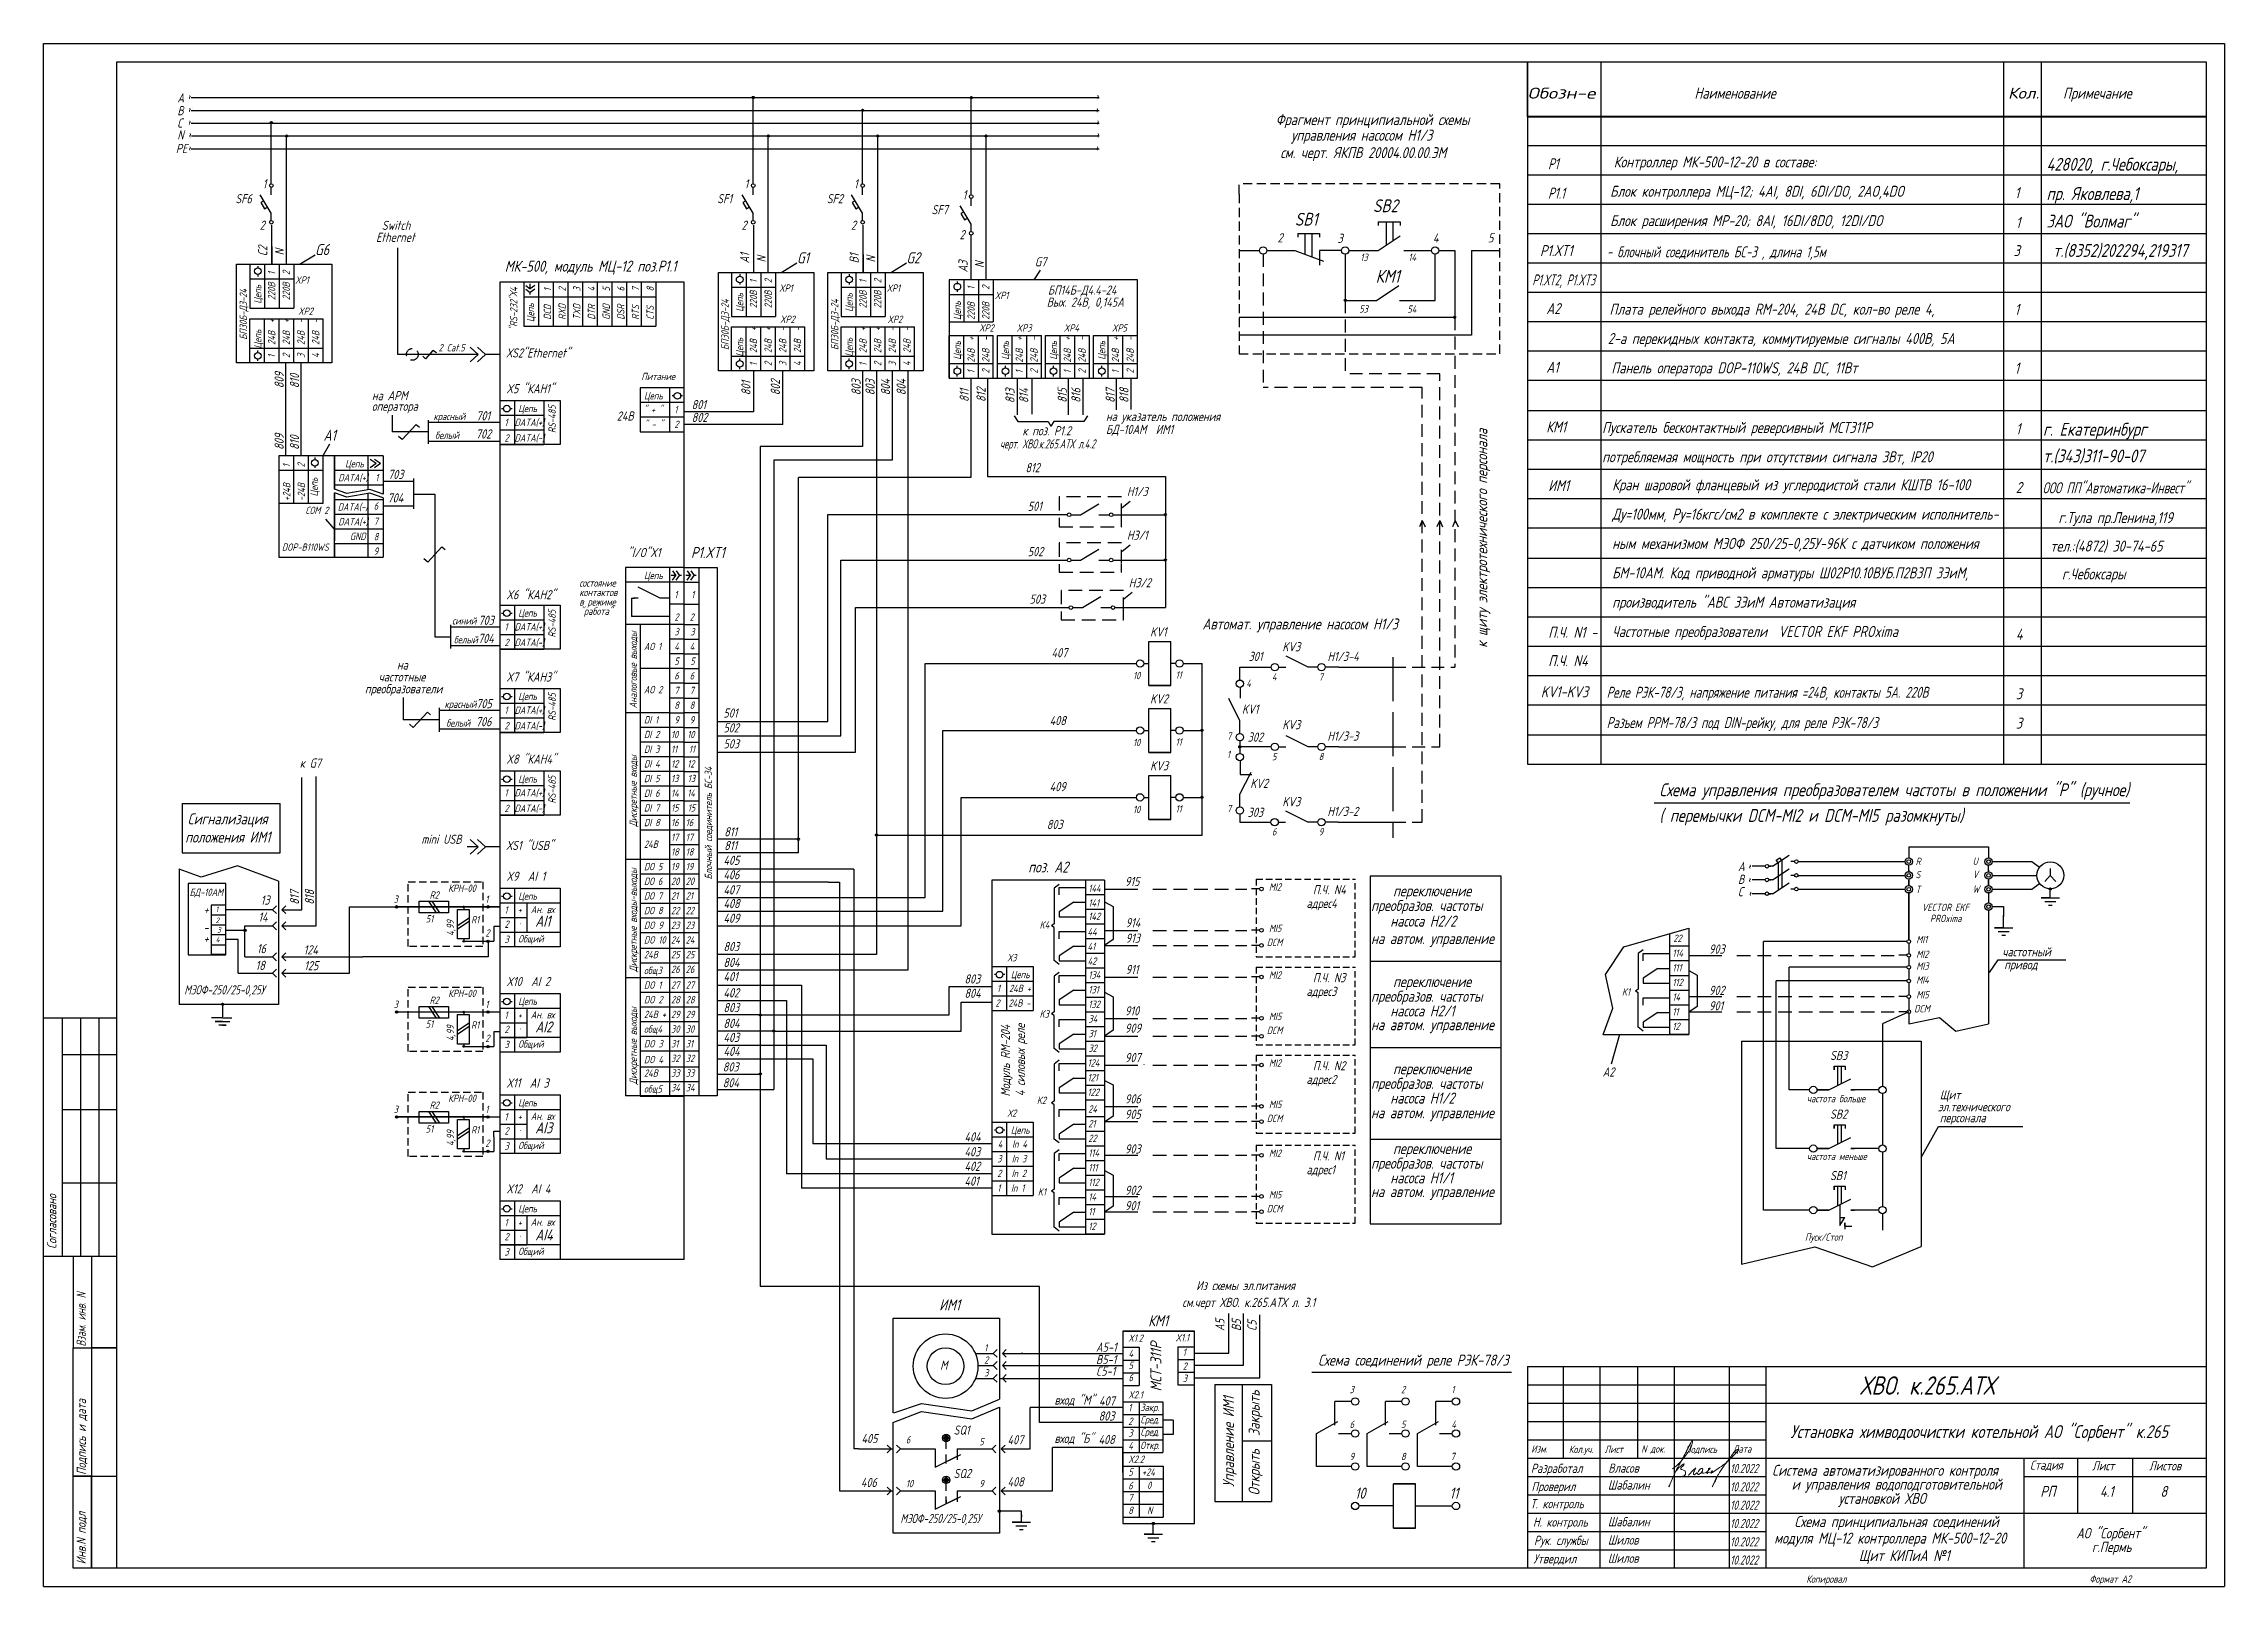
# Model space of a CAD drawing. Header units: millimetres. Extents: x 1348 to 2754, y -33 to 739.
# Drawn here: x 1348 to 1943, y -33 to 388 of the extents above; entities outside this region: 1.
import ezdxf
from ezdxf.enums import TextEntityAlignment as Align

# ---------------------------------------------------------------- set-up
doc = ezdxf.new("R2010")
doc.units = ezdxf.units.MM
for name, pattern in [('ACAD_ISO02W100', [15, 12, -3]), ('HIDDEN', [0.375, 0.25, -0.125]), ('штриховая', [0.75, 0.5, -0.25])]:
    doc.linetypes.add(name, pattern=pattern)
for name, color, linetype, lineweight in [('1-основная-050 ж', 2, 'Continuous', 50), ('MAIN', 7, 'Continuous', 50), ('Основной', 7, 'Continuous', 50), ('Текст', 7, 'Continuous', 50)]:
    doc.layers.add(name, color=color, linetype=linetype, lineweight=lineweight)
doc.layers.add('АСУТП', color=7, linetype='Continuous')
doc.layers.add('проводка', color=184, linetype='Continuous')
doc.styles.add('1', font='simplex.shx', dxfattribs={"width": 0.8, "height": 2.5})
doc.styles.add('1н', font='simplex.shx', dxfattribs={"width": 0.8, "oblique": 15, "height": 2.5})
doc.styles.add('2н', font='simplex.shx', dxfattribs={"width": 0.8, "oblique": 15, "height": 3.5})
doc.styles.add('ADRF1', font='GOST_A.TTF', dxfattribs={"height": 2.5})
doc.styles.add('GOST тип А', font='GOST_A.TTF', dxfattribs={"oblique": 15})
doc.styles.add('ROMANC', font='GOST_A.TTF', dxfattribs={"height": 2.5})
doc.styles.get("Standard").update_dxf_attribs({"font": 'GOST_A.TTF', "oblique": 15})
doc.styles.add('АСУТП', font='GOST_A.TTF', dxfattribs={"oblique": 15})
doc.styles.add('СТАНДАРТ', font='GOST_A.TTF', dxfattribs={"oblique": 15, "height": 3.5})

msp = doc.modelspace()

# ---------------------------------------------------------------- texts
at = {"color": 7, "linetype": 'Continuous', "style": 'ADRF1', "oblique": 15}
for s, width, p, p2 in [('Обозн-е', 1.526932, (1752.71, 372.5), (1771.21, 372.5)), ('Кол.', 1.441394, (1883.71, 372.5), (1892.21, 372.5))]:
    msp.add_text(s, height=3, dxfattribs=dict(at, width=width)).set_placement(p, p2, align=Align.FIT)
at = {"color": 7, "linetype": 'Continuous', "oblique": 15}
for s, height, style, p in [('Наименование', 3, 'ADRF1', (1798.21, 372.5)), ('Примечание', 3, 'ADRF1', (1898.71, 372.5)), ('БП14Б-Д4.4-24', 2.5, 'GOST тип А', (1621.93, 319.06)), ('XP1', 2, 'GOST тип А', (1607.44, 317.86)), ('XP2', 2, 'GOST тип А', (1603.16, 309)), ('XP3', 2, 'GOST тип А', (1613.39, 309)), ('XP4', 2, 'GOST тип А', (1626.28, 309)), ('XP5', 2, 'GOST тип А', (1639.4, 309)), ('на указатель положения ', 2.5, 'GOST тип А', (1637.74, 284.58)), ('к поз. Р1.2', 2.5, 'GOST тип А', (1614.99, 280.71)), ('БД-10АМ  ИМ1', 2.5, 'GOST тип А', (1637.74, 281.08)), ('поз. А2', 3, 'GOST тип А', (1616.55, 161.52)), ('915', 2.5, 'GOST тип А', (1642.92, 157.84)), ('П.Ч. N4', 2.5, 'GOST тип А', (1694.17, 155.6)), ('914', 2.5, 'GOST тип А', (1643.11, 146.59)), ('адрес4', 2.5, 'GOST тип А', (1692.42, 151.85)), ('913', 2.5, 'GOST тип А', (1643.11, 142.38)), ('903', 2.5, 'GOST тип А', (1802.17, 139.41)), ('частотный ', 2.5, 'GOST тип А', (1882.17, 138.65)), ('привод', 2.5, 'GOST тип А', (1882.67, 135.15)), ('911', 2.5, 'GOST тип А', (1643.11, 133.84)), ('П.Ч. N3', 2.5, 'GOST тип А', (1694.17, 131.6)), ('910', 2.5, 'GOST тип А', (1642.92, 122.55)), ('адрес3', 2.5, 'GOST тип А', (1692.42, 127.85)), ('902', 2.5, 'GOST тип А', (1802.17, 128.15)), ('901', 2.5, 'GOST тип А', (1802.17, 123.94)), ('909', 2.5, 'GOST тип А', (1642.92, 117.84)), ('907', 2.5, 'GOST тип А', (1642.92, 109.81)), ('П.Ч. N2', 2.5, 'GOST тип А', (1694.17, 107.6)), ('A2', 2.5, 'GOST тип А', (1773.17, 105.9)), ('SB3', 2.5, 'GOST тип А', (1835.17, 110.4)), ('адрес2', 2.5, 'GOST тип А', (1692.42, 103.85)), ('Щит ', 2.5, 'GOST тип А', (1865.11, 99.67)), ('906', 2.5, 'GOST тип А', (1642.92, 98.55)), ('905', 2.5, 'GOST тип А', (1642.92, 94.37)), ('SB2', 2.5, 'GOST тип А', (1835.17, 94.4)), ('эл.технического', 2.5, 'GOST тип А', (1864.61, 96.42)), ('персонала', 2.5, 'GOST тип А', (1865.11, 93.42)), ('903', 2.5, 'GOST тип А', (1642.92, 84.91)), ('П.Ч. N1', 2.5, 'GOST тип А', (1694.17, 83.01)), ('адрес1', 2.5, 'GOST тип А', (1692.42, 79.26)), ('SB1', 2.5, 'GOST тип А', (1835.17, 77.65)), ('902', 2.5, 'GOST тип А', (1642.92, 73.65)), ('901', 2.5, 'GOST тип А', (1642.92, 69.44)), ('Из схемы эл.питания', 2.5, 'GOST тип А', (1662.36, 47.67)), ('см.черт ХВО. к.265.АТХ л. 3.1', 2.5, 'GOST тип А', (1658.57, 43.08)), ('X1.1', 2, 'GOST тип А', (1656.73, 33.71)), ('A5-1', 2.5, 'GOST тип А', (1635.02, 30.86)), ('B5-1', 2.5, 'GOST тип А', (1635.02, 27.5)), ('X1.2', 2, 'GOST тип А', (1643.84, 33.58)), ('4', 2, 'GOST тип А', (1643.91, 29.4)), ('1', 2, 'GOST тип А', (1658.69, 29.77)), ('M', 2.5, 'GOST тип А', (1592.53, 25.94)), ('C5-1', 2.5, 'GOST тип А', (1635.02, 24.33)), ('5', 2, 'GOST тип А', (1643.91, 26.16)), ('6', 2, 'GOST тип А', (1643.91, 22.83)), ('2', 2, 'GOST тип А', (1658.69, 25.95)), ('3', 2, 'GOST тип А', (1658.69, 22.63)), ('вход "М"', 2.5, 'GOST тип А', (1623.7, 16.44)), ('407', 2.5, 'GOST тип А', (1635.85, 16.21)), ('X2.1', 2, 'GOST тип А', (1643.84, 18.14)), ('803', 2.5, 'GOST тип А', (1635.75, 12.11)), ('2', 2, 'GOST тип А', (1643.84, 10.92)), ('1', 2, 'GOST тип А', (1643.84, 14.65)), ('Закр.', 2, 'GOST тип А', (1647.11, 14.7)), ('Cред.', 2, 'GOST тип А', (1647.11, 11.36)), ('SQ1', 2.5, 'GOST тип А', (1596.2, 8.27)), ('407', 2.5, 'GOST тип А', (1610.9, 5.62)), ('вход "Б"', 2.5, 'GOST тип А', (1623.7, 5.99)), ('408', 2.5, 'GOST тип А', (1635.71, 5.67)), ('3', 2, 'GOST тип А', (1643.84, 7.7)), ('4', 2, 'GOST тип А', (1643.84, 4.24)), ('Откр.', 2, 'GOST тип А', (1647.11, 4.37)), ('Cред.', 2, 'GOST тип А', (1647.11, 8.01)), ('X2.2', 2, 'GOST тип А', (1643.84, 0.55)), ('Стадия', 2.5, 'GOST тип А', (1889.71, -1.29)), ('Лист', 2.5, 'GOST тип А', (1906.64, -1.48)), ('Листов ', 2.5, 'GOST тип А', (1922.16, -1.48)), ('SQ2', 2.5, 'GOST тип А', (1596.2, -3.58)), ('408', 2.5, 'GOST тип А', (1610.9, -5.82)), ('5', 2, 'GOST тип А', (1643.84, -2.93)), ('6', 2, 'GOST тип А', (1643.84, -6.66)), ('+24', 2, 'GOST тип А', (1647.55, -2.93)), ('0', 2, 'GOST тип А', (1648.99, -6.52)), ('8', 2, 'GOST тип А', (1643.84, -13.35)), ('7', 2, 'GOST тип А', (1643.84, -9.89)), ('N', 2, 'GOST тип А', (1648.99, -13.34)), ('АО "Сорбент"', 2.8, 'GOST тип А', (1902.36, -19.99)), ('Копировал', 2, 'ADRF1', (1828.71, -32.09)), ('Формат A2', 2, 'ADRF1', (1905.91, -32.09))]:
    msp.add_text(s, height=height, dxfattribs=dict(at, style=style)).set_placement(p)
at = {"linetype": 'Continuous', "oblique": 15}
for s, height, style, p in [('А', 2.5, 'ROMANC', (1384.54, 371.45)), ('В', 2.5, 'ROMANC', (1384.54, 367.96)), ('N', 2.5, 'ROMANC', (1384.54, 361.36)), ('С', 2.5, 'ROMANC', (1384.54, 364.6)), ('РЕ', 2.5, 'ROMANC', (1384.13, 357.66)), ('А', 2.5, 'ROMANC', (1810.09, 161.9)), ('В', 2.5, 'ROMANC', (1810.09, 158.41)), ('С', 2.5, 'ROMANC', (1810.09, 155.05)), ('ИМ1', 3, 'GOST тип А', (1592.29, 42.15)), ('КМ1', 3, 'GOST тип А', (1649.27, 37.82)), ('1', 2, 'GOST тип А', (1604.53, 30.92)), ('2', 2, 'GOST тип А', (1604.53, 27.61)), ('3', 2, 'GOST тип А', (1604.53, 24.12)), ('6', 2, 'GOST тип А', (1583.2, 5.87)), ('5', 2, 'GOST тип А', (1603.2, 5.37)), ('10', 2, 'GOST тип А', (1583.2, -6.07)), ('9', 2, 'GOST тип А', (1603.2, -6.07)), ('Щит КИПиА №1', 3, 'GOST тип А', (1843.05, -26.19))]:
    msp.add_text(s, height=height, dxfattribs=dict(at, style=style)).set_placement(p)
at = {"color": 7, "oblique": 15}
for s, height, style, p in [('Фрагмент принципиальной схемы ', 3, 'GOST тип А', (1684.04, 365.28)), ('управления насосом Н1/3', 3, 'GOST тип А', (1688.29, 361.03)), ('см. черт. ЯКПВ 20004.00.00.ЭМ', 3, 'GOST тип А', (1685.29, 356.28)), ('428020, г.Чебоксары,', 3.5, 'СТАНДАРТ', (1894.21, 352.86)), ('пр. Яковлева,1', 3.5, 'СТАНДАРТ', (1894.21, 344.86)), ('ЗАО "Волмаг"', 3.5, 'СТАНДАРТ', (1894.21, 337.36)), (' т.(8352)202294,219317', 3.5, 'СТАНДАРТ', (1894.21, 329.36)), ('Плата релейного выхода RM-204, 24В DC, кол-во реле 4, ', 3, 'СТАНДАРТ', (1775.05, 313.61)), (' 2-а перекидных контакта, коммутируемые сигналы 400В, 5А', 3, 'СТАНДАРТ', (1773.05, 305.61)), ('Панель оператора DOP-110WS, 24В DC, 11Вт', 3, 'СТАНДАРТ', (1775.55, 297.61)), ('Пускатель бесконтактный реверсивный МСТ311Р', 3, 'СТАНДАРТ', (1773.05, 281.36)), (' г. Екатеринбург', 3.5, 'СТАНДАРТ', (1891.47, 280.61)), ('потребляемая мощность при отсутствии сигнала 3Вт, IP20', 3, 'СТАНДАРТ', (1773.05, 273.36)), (' т.(343)311-90-07', 3.5, 'СТАНДАРТ', (1891.47, 273.34)), ('Автомат. управление насосом Н1/3', 3, 'GOST тип А', (1664.04, 227.78)), ('Кол.уч.', 2, 'GOST тип А', (1763.96, 3.28)), ('Лист', 2, 'GOST тип А', (1773.72, 3.28)), ('Подпись', 2, 'GOST тип А', (1795.71, 3.28))]:
    msp.add_text(s, height=height, dxfattribs=dict(at, style=style)).set_placement(p)
at = {"linetype": 'Continuous', "oblique": 15}
for s, height, p in [('Контроллер МК-500-12-20 в составе:', 3, (1776.21, 353.74)), ('Блок контроллера МЦ-12; 4AI, 8DI, 6DI/DO, 2AO,4DO', 3, (1775.21, 345.74)), ('1', 3, (1885.59, 345.36)), ('Блок расширения МР-20; 8AI, 16DI/8DO, 12DI/DO', 3, (1775.21, 337.74)), ('4', 2, (1676.01, 212.11)), ('4', 2, (1683.01, 213.86)), ('7', 2, (1695.76, 213.86)), ('7', 2, (1670.74, 197.72)), ('к G7', 2.5, (1417.93, 190.1)), ('1', 2, (1670.74, 192.72)), ('5', 2, (1683.01, 192.14)), ('8', 2, (1695.76, 192.14)), ('Схема управления преобразователем частоты в положении "Р" (ручное)', 3.5, (1788.65, 182.33)), ('7', 2, (1670.74, 177.97)), ('( перемычки DCM-MI2 и DCM-MI5 разомкнуты)', 3.5, (1788.65, 175.33)), ('положения ИМ1', 3, (1386.69, 169.68)), ('Сигнализация', 3, (1387.38, 174.66)), ('6', 2, (1683.01, 171.64)), ('9', 2, (1695.76, 171.64)), ('Схема соединений реле РЭК-78/3', 3, (1695.6, 27.1)), ('3', 2, (1704.19, 19.57)), ('2', 2, (1718.19, 19.57)), ('1', 2, (1731.94, 19.57)), ('6', 2, (1704.19, 10.07)), ('5', 2, (1718.19, 10.07)), ('4', 2, (1731.94, 10.07)), ('9', 2, (1704.19, 1.32)), ('8', 2, (1718.19, 1.32)), ('7', 2, (1731.69, 1.32)), ('10', 3, (1705.64, -9.18)), ('11', 3, (1731.44, -9.18))]:
    msp.add_text(s, height=height, dxfattribs=at).set_placement(p)
at = {"color": 7, "linetype": 'Continuous', "oblique": 15}
for s, height, p in [('Switch', 2.5, (1440.31, 336.7)), (' Ethernet', 2.5, (1437.46, 333.44)), ('МК-500, ', 3, (1473.84, 325.31)), ('модуль МЦ-12 поз.Р1.1', 3, (1487.21, 325.34)), ('XP1', 2, (1416.69, 322.06)), ('XP1', 2, (1548.63, 319.84)), ('XP1', 2, (1577.92, 319.84)), ('XP2', 2, (1417.5, 313.55)), ('XP2', 2, (1548.89, 311.34)), ('XP2', 2, (1578.18, 311.34)), (' 2 Cat.5', 2, (1454.71, 303.6)), ('ХS2"Ethernet"', 2.5, (1474.26, 301.92)), ('Питание', 2, (1511.06, 295.75)), ('на АРМ ', 2.5, (1437.6, 290.28)), ('X5 "КАН1"', 2.5, (1474.26, 292.18)), ('Цепь', 2, (1511.79, 290.5)), ('оператора', 2.5, (1437.6, 287.4)), ('DATA(+)', 2, (1476.49, 283.24)), ('Цепь', 2, (1477.49, 287.03)), ('24В', 2.5, (1504.38, 284.73)), ('" + "', 2, (1511.66, 286.71)), ('1', 2, (1520.06, 286.71)), ('A1', 3, (1424.4, 279.25)), ('2', 2, (1473.75, 278.99)), ('1', 2, (1473.75, 283.24)), ('DATA(-)', 2, (1476.49, 278.99)), ('" - "', 2, (1511.83, 282.71)), ('2', 2, (1520.06, 282.71)), ('501', 2.5, (1616.41, 260.12)), ('Н1/3', 2.5, (1643.46, 264.15)), ('"I/O"X1', 2.5, (1507.33, 247.5)), ('502', 2.5, (1616.41, 247.76)), ('Н3/1', 2.5, (1643.46, 252.22)), ('X6 "КАН2"', 2.5, (1474.26, 236.02)), ('состояние', 2, (1494.16, 239.46)), ('контактов', 2, (1494.16, 236.88)), ('Цепь', 2, (1511.79, 241.52)), ('Н3/2', 2.5, (1643.96, 239.27)), ('Цепь', 2, (1477.49, 231.29)), ('в режиме', 2, (1494.16, 234.29)), ('"работа"', 2, (1494.44, 231.77)), ('2', 2, (1520.06, 230.15)), ('503', 2.5, (1616.91, 234.81)), ('1', 2, (1473.75, 227.5)), ('DATA(+)', 2, (1476.49, 227.5)), ('3', 2, (1520.06, 226.15)), ('KV1', 2.5, (1649.8, 225.87)), ('2', 2, (1473.75, 223.26)), ('DATA(-)', 2, (1476.49, 223.26)), ('AО 1', 2, (1511.78, 222.15)), ('5', 2, (1520.06, 218.15)), ('4', 2, (1520.06, 222.15)), ('407', 2.5, (1622.89, 220.19)), ('301', 2.5, (1676.64, 219.19)), ('KV3', 2.5, (1685.85, 221.83)), ('Н1/3-4', 2.5, (1698.14, 219.19)), ('частотные ', 2.5, (1439.45, 213.61)), (' на  ', 2.5, (1443.15, 216.86)), ('X7 "КАН3"', 2.5, (1474.26, 213.58)), ('6', 2, (1520.06, 214.15)), ('10', 2, (1645.13, 214.22)), ('11', 2, (1656.74, 214.38)), ('преобразователи', 2.5, (1435.7, 210.36)), ('Цепь', 2, (1477.49, 208.57)), ('AО 2', 2, (1511.78, 210.37)), ('8', 2, (1520.06, 206.15)), ('7', 2, (1520.06, 210.15)), ('KV2', 2.5, (1649.8, 207.62)), ('2', 2, (1473.75, 200.54)), ('1', 2, (1473.75, 204.78)), ('DATA(+)', 2, (1476.49, 204.78)), ('DATA(-)', 2, (1476.49, 200.54)), ('DI 1', 2, (1511.78, 202.15)), ('9', 2, (1520.06, 202.15)), ('501', 2.5, (1533.44, 203.75)), ('502', 2.5, (1533.44, 199.72)), ('408', 2.5, (1622.39, 201.69)), ('KV1', 2.5, (1674.85, 204.83)), ('KV3', 2.5, (1685.85, 200.58)), ('DI 2', 2, (1511.78, 198.15)), ('10', 2, (1519.16, 198.15)), ('503', 2.5, (1533.45, 195.36)), ('10', 2, (1645.13, 195.97)), ('11', 2, (1656.74, 196.13)), ('302', 2.5, (1676.39, 197.19)), ('Н1/3-3', 2.5, (1698.12, 197.47)), ('X8 "КАН4"', 2.5, (1474.26, 191.2)), ('DI 3', 2, (1511.78, 194.15)), ('DI 4', 2, (1511.78, 190.15)), ('11', 2, (1519.16, 194.15)), ('12', 2, (1519.16, 190.15)), ('KV3', 2.5, (1649.8, 189.37)), ('DATA(+)', 2, (1476.49, 182.25)), ('Цепь', 2, (1477.49, 186.04)), ('DI 5', 2, (1511.78, 186.15)), ('13', 2, (1519.16, 186.15)), ('409', 2.5, (1622.39, 183.69)), ('KV2', 2.5, (1677.1, 184.58)), ('2', 2, (1473.75, 178.01)), ('1', 2, (1473.75, 182.25)), ('DATA(-)', 2, (1476.49, 178.01)), ('DI 6', 2, (1511.78, 182.15)), ('DI 7', 2, (1511.78, 178.15)), ('14', 2, (1519.16, 182.15)), ('15', 2, (1519.16, 178.15)), ('10', 2, (1645.13, 177.72)), ('11', 2, (1656.74, 177.88)), ('303', 2.5, (1676.39, 176.69)), ('KV3', 2.5, (1685.85, 179.58)), ('Н1/3-2', 2.5, (1698.12, 176.94)), ('DI 8', 2, (1511.78, 174.15)), ('16', 2, (1519.16, 174.15)), ('16', 2, (1523.16, 174.15)), ('811', 2.5, (1533.66, 171.38)), ('803', 2.5, (1621.62, 173.39)), ('mini USB', 2.5, (1451.09, 169.34)), ('ХS1 "USB"', 2.5, (1474.26, 167.66)), ('24В', 2, (1511.78, 168.25)), ('17', 2, (1519.16, 170.15)), ('18', 2, (1519.16, 166.15)), ('17', 2, (1523.16, 170.15)), ('18', 2, (1523.16, 166.15)), ('811', 2.5, (1533.66, 167.63)), ('X9  AI 1', 2.5, (1474.26, 159.25)), ('DО 5', 2, (1511.78, 162.15)), ('19', 2, (1519.16, 162.15)), ('19', 2, (1523.16, 162.15)), ('405', 2.5, (1533.44, 163.6)), ('406', 2.5, (1533.44, 159.66)), ('БД-10АМ', 2, (1387.89, 155.13)), ('13', 2.5, (1407.27, 152.75)), ('3', 2, (1443.54, 153.26)), (' R2', 2, (1452.27, 154.39)), ('КРН-00', 2, (1458.39, 156.24)), ('1', 2, (1468.53, 153.26)), ('Цепь', 2, (1477.49, 154.11)), ('DО 6', 2, (1511.78, 158.15)), ('DО 7', 2, (1511.78, 154.15)), ('20', 2, (1519.16, 158.15)), ('21', 2, (1519.16, 154.15)), ('20', 2, (1523.16, 158.15)), ('21', 2, (1523.16, 154.15)), ('407', 2.5, (1533.44, 155.55)), ('+', 2.5, (1391.69, 150.13)), ('2', 1.5, (1395.01, 147.75)), ('1', 1.5, (1394.96, 150.75)), ('14', 2.5, (1406.62, 148.13)), ('51', 2, (1452.27, 147.9)), (' R1', 2, (1463.59, 147.65)), ('1', 2, (1473.75, 150.32)), ('+', 2, (1477.33, 150.32)), ('Ан. вх', 2, (1480.93, 150.44)), ('AI1', 3, (1482.14, 146.78)), ('DО 8', 2, (1511.78, 150.15)), ('22', 2, (1519.16, 150.15)), ('22', 2, (1523.16, 150.15)), ('408', 2.5, (1533.44, 151.8)), ('409', 2.5, (1533.44, 147.8)), ('-', 2.5, (1391.68, 145.25)), ('+', 2.5, (1391.69, 142.25)), ('4', 1.5, (1395.02, 142.5)), ('3', 1.5, (1395.38, 145.13)), ('2', 2, (1468.53, 144.02)), ('2', 2, (1473.75, 146.44)), ('3', 2, (1473.75, 142.31)), ('Общий', 2, (1477.49, 142.46)), ('.', 2, (1477.8, 147.42)), ('DO 9', 2, (1511.78, 146.15)), ('DO 10', 2, (1511.78, 142.15)), ('23', 2, (1519.16, 146.15)), ('24', 2, (1519.16, 142.15)), ('23', 2, (1523.16, 146.15)), ('24', 2, (1523.16, 142.15)), ('18', 2.5, (1405.86, 134.96)), ('16', 2.5, (1406.23, 139.52)), ('124', 2.5, (1418.97, 139.2)), ('125', 2.5, (1419.12, 134.88)), ('24В ', 2, (1511.78, 138.15)), ('25', 2, (1519.16, 138.15)), ('25', 2, (1523.16, 138.15)), ('803', 2.5, (1533.44, 140.08)), ('804', 2.5, (1533.44, 135.76)), ('X10  AI 2', 2.5, (1474.26, 130.56)), ('общ3', 2, (1511.78, 133.84)), ('DO 1', 2, (1511.78, 129.84)), ('26', 2, (1519.16, 134.15)), ('27', 2, (1519.16, 129.84)), ('26', 2, (1523.16, 134.15)), ('27', 2, (1523.16, 129.84)), ('3', 2, (1443.54, 124.57)), (' R2', 2, (1452.27, 125.71)), ('КРН-00', 2, (1458.39, 127.56)), ('1', 2, (1468.53, 124.57)), ('Цепь', 2, (1477.49, 125.43)), ('DO 2', 2, (1511.78, 125.84)), ('28', 2, (1519.16, 125.84)), ('28', 2, (1523.16, 125.84)), ('51', 2, (1452.27, 119.22)), (' R1', 2, (1463.59, 118.97)), ('2', 2, (1473.75, 117.76)), ('1', 2, (1473.75, 121.63)), ('+', 2, (1477.33, 121.63)), ('.', 2, (1477.8, 118.74)), ('Ан. вх', 2, (1480.93, 121.76)), ('AI2', 3, (1482.14, 117.92)), ('24В +', 2, (1511.78, 121.84)), ('общ4', 2, (1511.78, 117.84)), ('29', 2, (1519.16, 121.84)), ('30', 2, (1519.16, 117.84)), ('29', 2, (1523.16, 121.84)), ('30', 2, (1523.16, 117.84)), ('2', 2, (1468.53, 115.33)), ('3', 2, (1473.75, 113.63)), ('Общий', 2, (1477.49, 113.78)), ('DO 3', 2, (1511.78, 113.84)), ('31', 2, (1519.16, 113.84)), ('31', 2, (1523.16, 113.84)), ('24В ', 2, (1511.78, 105.84)), ('DO 4', 2, (1511.78, 109.53)), ('32', 2, (1519.16, 109.84)), ('33', 2, (1519.16, 105.84)), ('32', 2, (1523.16, 109.84)), ('33', 2, (1523.16, 105.84)), ('X11  AI 3', 2.5, (1474.26, 102.89)), ('общ5', 2, (1511.78, 101.53)), ('34', 2, (1519.16, 101.84)), ('34', 2, (1523.16, 101.84)), ('3', 2, (1443.54, 95.97)), (' R2', 2, (1452.27, 97.1)), ('КРН-00', 2, (1458.39, 98.96)), ('1', 2, (1468.53, 95.97)), ('1', 2, (1473.75, 93.97)), ('+', 2, (1477.33, 93.97)), ('Цепь', 2, (1477.49, 97.76)), ('Ан. вх', 2, (1480.93, 94.09)), ('51', 2, (1452.27, 90.62)), (' R1', 2, (1463.59, 90.37)), ('2', 2, (1473.75, 90.09)), ('.', 2, (1477.8, 91.07)), ('AI3', 3, (1482.14, 90.43)), ('2', 2, (1468.53, 86.73)), ('3', 2, (1473.75, 85.96)), ('Общий', 2, (1477.49, 86.11)), ('X12  AI 4', 2.5, (1474.26, 74.04)), ('1', 2, (1473.75, 65.11)), ('+', 2, (1477.33, 65.11)), ('Цепь', 2, (1477.49, 68.9)), ('Ан. вх', 2, (1480.93, 65.23)), ('2', 2, (1473.75, 61.23)), ('.', 2, (1477.8, 62.22)), ('AI4', 3, (1482.14, 61.22)), ('3', 2, (1473.75, 57.1)), ('Общий', 2, (1477.49, 57.25)), ('ХВО. к.265.АТХ', 5, (1843.33, 19.17)), ('Установка химводоочистки котельной АО "Сорбент" к.265', 3.5, (1824.4, 7.35)), ('Система автоматизированного контроля', 3, (1819.4, -2.96)), ('и управления водоподготовительной', 3, (1824.73, -6.74)), ('установкой ХВО', 3, (1837.49, -10.61))]:
    msp.add_text(s, height=height, dxfattribs=at).set_placement(p)
at = {"color": 7, "linetype": 'Continuous', "style": 'GOST тип А', "oblique": 15}
for s, height, p in [('C2', 2.5, (1409.09, 329.52)), ('А1', 2.5, (1540.49, 327.58)), ('В1', 2.5, (1570.33, 327.58)), ('A3', 2.5, (1600.03, 325.13)), ('N', 2.5, (1604.52, 326.33)), ('Цепь', 2, (1598.19, 312.13)), ('Цепь', 2, (1598.19, 301.3)), ('24В  +', 2, (1601.98, 300.55)), ('24В  -', 2, (1605.98, 300.55)), ('Цепь', 2, (1611.31, 301.3)), ('24В  +', 2, (1615.11, 300.55)), ('24В  -', 2, (1619.11, 300.55)), ('Цепь', 2, (1624.44, 301.3)), ('24В  +', 2, (1628.23, 300.55)), ('24В  -', 2, (1632.23, 300.55)), ('Цепь', 2, (1637.56, 301.3)), ('24В  +', 2, (1641.35, 300.55)), ('24В  -', 2, (1645.35, 300.55)), ('1', 2, (1601.98, 297.57)), ('2', 2, (1605.98, 297.57)), ('1', 2, (1615.11, 297.57)), ('2', 2, (1619.11, 297.57)), ('1', 2, (1628.23, 297.57)), ('2', 2, (1632.23, 297.57)), ('1', 2, (1641.35, 297.57)), ('2', 2, (1645.35, 297.57)), ('A5', 2.5, (1670.07, 36.51)), ('B5', 2.5, (1674.57, 36.51)), ('C5', 2.5, (1678.82, 36.51)), ('Управление ИМ1 ', 3, (1672.65, -6, 248.96)), ('Закрыть', 3, (1679.65, 7.89, 248.96)), ('Открыть', 3, (1679.65, -8.31, 248.96))]:
    msp.add_text(s, height=height, rotation=90, dxfattribs=at).set_placement(p)
at = {"color": 7, "linetype": 'Continuous', "oblique": 15}
for s, p in [('Цепь', (1407.46, 316.58)), ('1', (1411.25, 324.43)), ('220В', (1411.25, 317.57)), ('2', (1415.25, 324.43)), ('220В', (1415.25, 317.57)), ('2', (1490.48, 319.95)), ('3', (1494.48, 319.95)), ('4', (1498.48, 319.95)), ('5', (1502.48, 319.95)), ('6', (1506.48, 319.95)), ('7', (1510.48, 319.95)), ('8', (1514.48, 319.95)), ('1', (1542.64, 322.21)), ('2', (1546.64, 322.21)), ('1', (1572.49, 322.21)), ('2', (1576.49, 322.21)), ('БП30Б-Д3-24', (1403.55, 306.76)), ('"RS-232"Х4', (1477.26, 309.35)), ('Цепь', (1481.85, 311.57)), ('DCD', (1486.48, 312.19)), ('1', (1486.48, 319.95)), ('RXD', (1490.48, 312.19)), ('TXD', (1494.48, 312.19)), ('DTR', (1498.48, 312.19)), ('GND', (1502.48, 312.19)), ('DSR', (1506.48, 312.19)), ('RTS', (1510.48, 312.19)), ('CTS', (1514.48, 312.19)), ('БП30Б-Д3-24', (1534.88, 303.96)), ('Цепь', (1538.85, 314.36)), ('220В', (1542.64, 315.35)), ('220В', (1546.64, 315.35)), ('БП30Б-Д3-24', (1564.79, 303.96)), ('Цепь', (1568.69, 314.36)), ('220В', (1572.49, 315.35)), ('220В', (1576.49, 315.35)), ('Цепь', (1407.46, 304.38)), ('24В  +', (1411.25, 305.37)), ('24В  +', (1415.25, 305.37)), ('24В  -', (1419.25, 305.37)), ('24В  -', (1423.25, 305.37)), ('24В  +', (1542.64, 303.15)), ('24В  +', (1546.64, 303.15)), ('24В  -', (1550.64, 303.15)), ('24В  -', (1554.64, 303.15)), ('24В  +', (1572.49, 303.15)), ('24В  +', (1576.49, 303.15)), ('24В  -', (1580.49, 303.15)), ('24В  -', (1584.49, 303.15)), ('3', (1419.25, 301.82)), ('Цепь', (1538.85, 302.16)), ('Цепь', (1568.69, 302.16)), ('1', (1411.25, 301.82)), ('2', (1415.25, 301.82)), ('4', (1423.25, 301.82)), ('1', (1542.64, 299.6)), ('2', (1546.64, 299.6)), ('3', (1550.64, 299.6)), ('4', (1554.64, 299.6)), ('1', (1572.49, 299.6)), ('2', (1576.49, 299.6)), ('3', (1580.49, 299.6)), ('4', (1584.49, 299.6)), ('RS-485', (1487.74, 281.33)), ('RS-485', (1487.74, 225.59)), ('Аналоговые выходы', (1509.86, 206.28)), ('RS-485', (1487.74, 202.87)), ('Дискретные входы', (1509.86, 174)), ('RS-485', (1487.74, 180.34)), ('Дискретные входы-выходы', (1509.86, 134.42)), ('4,99', (1460, 144.25)), ('4,99', (1460, 115.57)), ('Дискретные выходы', (1509.86, 103.74)), ('4,99', (1460, 86.97))]:
    msp.add_text(s, height=2, rotation=90, dxfattribs=at).set_placement(p)
at = {"linetype": 'Continuous', "style": 'GOST тип А', "oblique": 15}
for s, height, p in [('1', 2, (1601.98, 320.4)), ('2', 2, (1605.98, 320.4)), ('220В', 2, (1601.98, 312.2)), ('220В', 2, (1605.98, 312.2)), ('МСТ-311Р', 3, (1652.88, 20.07))]:
    msp.add_text(s, height=height, rotation=90, dxfattribs=at).set_placement(p)
at = {"color": 7, "linetype": 'Continuous', "style": 'GOST тип А', "oblique": 15}
for s, height, width, p in [(' черт. ХВО.к.265.АТХ л.4.2', 2.5, 0.8, (1607.79, 277.13)), ('Реле РЭК-78/3, напряжение питания =24В, контакты 5А. 220В', 3, 0.9, (1774.27, 209.15)), ('Разъем РРМ-78/3 под DIN-рейку, для реле РЭК-78/3 ', 3, 0.9, (1774.27, 200.9))]:
    msp.add_text(s, height=height, dxfattribs=dict(at, width=width)).set_placement(p)
at = {"color": 7, "style": 'GOST тип А', "oblique": 15}
msp.add_text('к щиту электротехнического персонала', height=3, rotation=90, dxfattribs=at).set_placement((1741.72, 222.79))
at = {"color": 7, "oblique": 15}
for s, p in [('Кран шаровой фланцевый из углеродистой стали КШТВ 16-100  ', (1775.79, 265.73)), ('Ду=100мм, Ру=16кгс/см2 в комплекте с электрическим исполнитель-', (1775.79, 257.73)), ('ным механизмом МЭОФ 250/25-0,25У-96К с датчиком положения  ', (1775.79, 249.73)), ('БМ-10АМ. Код приводной арматуры Ш02Р10.10ВУБ.П2В3П ЗЭиМ,', (1775.79, 241.73)), ('производитель "АВС ЗЭиМ Автоматизация', (1775.79, 233.73)), ('Частотные преобразователи  VECTOR EKF PROxima', (1775.79, 225.73)), ('переключение ', (1716.04, 155.03)), ('преобразов. частоты', (1710.04, 151.03)), ('насоса Н2/2', (1715.29, 146.78)), ('на автом. управление', (1710.04, 142.03)), ('переключение ', (1716.04, 130.28)), ('преобразов. частоты', (1710.04, 126.28)), ('насоса Н2/1', (1715.29, 122.28)), ('на автом. управление', (1710.04, 118.53)), ('переключение ', (1716.04, 106.53)), ('преобразов. частоты', (1710.04, 102.53)), ('насоса Н1/2', (1715.29, 98.53)), ('на автом. управление', (1710.04, 94.53)), ('преобразов. частоты', (1710.04, 80.78)), ('переключение ', (1716.04, 84.78)), ('насоса Н1/1', (1715.29, 76.78)), ('на автом. управление', (1710.04, 73.03))]:
    msp.add_text(s, height=3, dxfattribs=at).set_placement(p)
at = {"oblique": 15, "width": 0.9}
msp.add_text('ООО ПП"Автоматика-Инвест"', height=3, dxfattribs=at).set_placement((1893.13, 264.9))
at = {"oblique": 15}
for s, p in [('г.Тула пр.Ленина,119', (1897.46, 256.78)), ('тел.:(4872) 30-74-65', (1895.24, 249.02)), ('г.Чебоксары', (1898.42, 241.43))]:
    msp.add_text(s, height=3, dxfattribs=at).set_placement(p)
at = {"color": 7, "linetype": 'Continuous', "oblique": 15, "width": 0.9}
for p in [(1386.43, 128.29), (1581.69, -15.84)]:
    msp.add_text('МЭОФ-250/25-0,25У', height=2.5, dxfattribs=at).set_placement(p)
at = {"linetype": 'Continuous', "lineweight": -3, "style": 'GOST тип А', "oblique": 15}
for s, p in [('405', (1571.08, 5.95)), ('406', (1570.92, -6))]:
    msp.add_text(s, height=2.5, dxfattribs=at).set_placement(p)
at = {"color": 0, "linetype": 'Continuous', "oblique": 15}
for s, height, style, p in [('Разработал', 2.5, 'GOST тип А', (1753.62, -2.16)), ('Изм.', 2, 'GOST тип А', (1753.71, 3.38)), ('Власов', 2.5, 'GOST тип А', (1774.71, -2.11)), ('N док.', 2, 'GOST тип А', (1783.71, 3.38)), ('Дата', 2, 'GOST тип А', (1808.71, 3.38)), ('Проверил', 2.5, 'GOST тип А', (1753.78, -7.12)), ('Шабалин', 2.5, 'GOST тип А', (1774.61, -6.72)), ('Т. контроль', 2.5, 'GOST тип А', (1753.47, -11.81)), ('Н. контроль', 2.5, 'GOST тип А', (1754.19, -16.81)), ('Шабалин', 2.5, 'GOST тип А', (1774.61, -16.72)), ('Рук. службы', 2.5, 'GOST тип А', (1754.47, -21.81)), ('Шилов', 2.5, 'АСУТП', (1774.61, -21.7)), ('г.Пермь', 2.8, 'GOST тип А', (1906.6, -23.74)), ('Утвердил', 2.5, 'GOST тип А', (1754.27, -26.82)), ('Шилов', 2.5, 'GOST тип А', (1774.61, -26.67))]:
    msp.add_text(s, height=height, dxfattribs=dict(at, style=style)).set_placement(p)
at = {"color": 0, "linetype": 'Continuous', "style": 'АСУТП', "oblique": 15, "width": 0.9}
for p in [(1807.93, -2.19), (1807.93, -7.19), (1807.93, -12.19), (1807.93, -17.19), (1807.93, -22.19), (1807.93, -27.16)]:
    msp.add_text('10.2022', height=2.5, dxfattribs=at).set_placement(p)
at = {"layer": 'MAIN', "color": 7, "linetype": 'Continuous', "lineweight": -3, "oblique": 15}
for s, p in [('~', (2754.96, 737.62)), ('~', (1389.25, 371.85)), ('~', (1389.25, 368.36)), ('~', (1636.68, 368.3)), ('~', (1636.86, 371.91)), ('~', (1389.25, 364.88)), ('~', (1389.37, 361.44)), ('~', (1636.86, 364.93)), ('~', (1636.93, 361.44)), ('~', (1389.32, 357.88)), ('~', (1636.72, 357.88)), ('801', (1540.83, 291.63)), ('802', (1548.86, 291.63)), ('803', (1570.86, 291.63)), ('803', (1574.68, 291.63)), ('804', (1578.88, 291.63)), ('804', (1583.16, 291.63)), ('~', (1814.69, 162.09)), ('817', (1417.74, 152.72)), ('818', (1421.82, 152.72)), ('~', (1814.65, 158.48)), ('~', (1814.83, 154.69))]:
    msp.add_text(s, height=2.5, rotation=90, dxfattribs=at).set_placement(p)
at = {"layer": 'MAIN', "color": 7, "linetype": 'Continuous', "lineweight": -3, "style": 'ROMANC', "oblique": 15}
for s, width, p in [('Р1', 0.9, (1758.29, 353.24)), ('Р1.1', 0.9, (1758.29, 345.24)), ('- блочный соединитель БС-3 , длина 1,5м', 0.9, (1774.3, 329.24)), ('Р1.ХT2, Р1.XT3', 0.8, (1753.99, 321.57))]:
    msp.add_text(s, height=3, dxfattribs=dict(at, width=width)).set_placement(p)
at = {"layer": 'MAIN', "color": 7, "linetype": 'Continuous', "lineweight": -3, "oblique": 15}
for s, height, style, p in [('SF6', 2.5, 'GOST тип А', (1400.36, 343.98)), ('1', 2.5, 'GOST тип А', (1407.81, 348.03)), ('SF1', 2.5, 'GOST тип А', (1531.75, 343.98)), ('1', 2.5, 'GOST тип А', (1539.2, 348.03)), ('SF2', 2.5, 'GOST тип А', (1561.6, 343.98)), ('1', 2.5, 'GOST тип А', (1569.05, 348.03)), ('1', 2.5, 'GOST тип А', (1598.67, 345.03)), ('2', 2.5, 'GOST тип А', (1406.99, 336.74)), ('2', 2.5, 'GOST тип А', (1538.38, 336.74)), ('2', 2.5, 'GOST тип А', (1568.22, 336.74)), ('SF7', 2.5, 'GOST тип А', (1590.19, 340.98)), ('1', 3, 'ROMANC', (1885.86, 337.24)), ('2', 2.5, 'GOST тип А', (1597.84, 334.18)), ('G7', 2.5, 'GOST тип А', (1618.36, 326.77)), ('Р1.ХT1', 3, 'ROMANC', (1756.1, 329.57)), ('3', 3, 'ROMANC', (1885.24, 329.56)), ('Вых. 24В, 0,145А', 2.5, 'GOST тип А', (1621.61, 315.78)), ('А2', 3, 'ROMANC', (1757.8, 313.76)), ('1', 3, 'ROMANC', (1885.52, 313.53)), ('A1', 3, 'ROMANC', (1757.8, 297.76)), ('1', 3, 'ROMANC', (1885.52, 297.53)), ('КМ1', 3, 'ROMANC', (1757.8, 281.51)), ('1', 3, 'ROMANC', (1885.86, 280.99)), ('ИМ1', 3, 'ROMANC', (1758.34, 265.51)), ('2', 3, 'ROMANC', (1885.86, 264.99)), ('П.Ч. N1 -', 3, 'ROMANC', (1758.34, 225.51)), ('4', 3, 'ROMANC', (1885.86, 224.99)), ('П.Ч. N4', 3, 'ROMANC', (1758.34, 217.76)), ('KV1-KV3', 3, 'ROMANC', (1756.34, 209.29)), ('3', 3, 'ROMANC', (1885.86, 208.76)), ('3', 3, 'ROMANC', (1885.86, 200.76)), ('Схема принципиальная соединений  ', 3, 'GOST тип А', (1825.48, -16.93)), ('модуля МЦ-12 контроллера МК-500-12-20', 3, 'GOST тип А', (1819.97, -21.43))]:
    msp.add_text(s, height=height, dxfattribs=dict(at, style=style)).set_placement(p)
at = {"layer": 'MAIN', "color": 7, "linetype": 'Continuous', "lineweight": 50, "style": 'GOST тип А', "oblique": 15}
for p in [(1413.63, 329.78), (1545.02, 327.84), (1574.86, 327.84)]:
    msp.add_text('N', height=2.5, rotation=90, dxfattribs=at).set_placement(p)
at = {"layer": 'MAIN', "color": 7, "linetype": 'Continuous', "lineweight": -3, "oblique": 15}
for s, height, p in [('G6', 3, (1422.12, 329.84)), ('G1', 3, (1553.51, 327.62)), ('G2', 3, (1583.35, 327.62)), ('красный ', 2, (1454.39, 284.86)), ('801', 2.5, (1524.78, 287.84)), ('802', 2.5, (1524.78, 284.34)), ('белый', 2, (1454.84, 279.74)), ('812', 2.5, (1615.8, 270.64)), ('красный ', 2, (1457.41, 206.41)), ('белый', 2, (1457.86, 201.28)), ('401', 2.5, (1533.44, 131.88)), ('803', 2.5, (1599.16, 131.25)), ('402', 2.5, (1533.44, 127.48)), ('803', 2.5, (1533.44, 123.46)), ('804', 2.5, (1599.16, 127.34)), ('804', 2.5, (1533.44, 119.15)), ('403', 2.5, (1533.44, 115.32)), ('404', 2.5, (1533.44, 111.52)), ('803', 2.5, (1533.27, 107.27)), ('804', 2.5, (1533.27, 102.96)), ('404', 2.5, (1599.16, 88.19)), ('403', 2.5, (1599.16, 84.14)), ('402', 2.5, (1599.16, 80.19)), ('401', 2.5, (1599.16, 76.14))]:
    msp.add_text(s, height=height, dxfattribs=at).set_placement(p)
for s, style, p in [('811', 'GOST тип А', (1600.37, 289.8)), ('812', 'GOST тип А', (1604.95, 289.8)), ('813', 'GOST тип А', (1612.83, 289.49)), ('814', 'GOST тип А', (1616.58, 289.49)), ('815', 'GOST тип А', (1627.07, 289.58)), ('816', 'GOST тип А', (1630.82, 289.58)), ('817', 'GOST тип А', (1640.16, 289.56)), ('818', 'GOST тип А', (1643.9, 289.56)), ('Согласовано', 'ROMANC', (1351.58, 58.91)), ('Подпись и дата', 'ROMANC', (1359.63, -2.72)), ('Инв.N подл', 'ROMANC', (1359.58, -27.07))]:
    msp.add_text(s, height=2.5, rotation=90, dxfattribs=dict(at, style=style)).set_placement(p)
at = {"layer": 'MAIN', "color": 7, "linetype": 'Continuous', "lineweight": -3, "oblique": 15, "width": 0.9}
for s, p in [('синий', (1459.48, 229.13)), ('белый', (1459.94, 224))]:
    msp.add_text(s, height=2, dxfattribs=at).set_placement(p)
at = {"layer": 'MAIN', "color": 7, "linetype": 'Continuous', "lineweight": -3, "style": 'ROMANC', "oblique": 15, "width": 0.9}
msp.add_text('Взам. инв. N', height=2.5, rotation=90, dxfattribs=at).set_placement((1359.58, 32.28))
at = {"layer": 'АСУТП', "color": 7, "linetype": 'Continuous', "lineweight": -3, "style": 'АСУТП', "oblique": 15}
for s, p in [('809', (1413.56, 293.55)), ('810', (1417.74, 293.55)), ('809', (1413.56, 276.74)), ('810', (1417.74, 276.74))]:
    msp.add_text(s, height=2.5, rotation=90, dxfattribs=at).set_placement(p)
at = {"layer": 'АСУТП', "color": 7, "linetype": 'Continuous', "style": 'АСУТП', "oblique": 15}
for s, height, p in [('701', 2.5, (1466.02, 284.77)), ('702', 2.5, (1465.93, 279.84)), ('Цепь', 2, (1430.28, 271.98)), ('1', 2, (1438.52, 268.19)), ('703', 2.5, (1441.99, 268.81)), ('DATA(-)', 2, (1428.29, 260.19)), ('6', 2, (1438.09, 260.44)), ('704', 2.5, (1441.84, 262.4)), ('СОМ 2', 2, (1419.49, 259.25)), ('7', 2, (1438.09, 256.29)), ('DOP-B110WS', 2, (1413.05, 249.23)), ('GND', 2, (1431.6, 252.19)), ('8', 2, (1438.09, 252.07)), ('9', 2, (1438.09, 248.15)), ('Р1.XT1', 3, (1524.6, 247.27)), ('1', 2, (1520.06, 236.29)), ('1', 2, (1524.67, 236.29)), ('2', 2, (1524.23, 230.15)), ('704', 2.5, (1466.53, 224.1)), ('703', 2.5, (1466.63, 229.04)), ('3', 2, (1524.39, 226.15)), ('4', 2, (1524.25, 222.15)), ('5', 2, (1524.39, 218.15)), ('6', 2, (1524.25, 214.15)), ('705', 2.5, (1466.02, 206.31)), ('7', 2, (1520.06, 210.15)), ('8', 2, (1524.25, 206.15)), ('7', 2, (1524.24, 210.15)), ('706', 2.5, (1465.93, 201.38)), ('9', 2, (1524.25, 202.15)), ('10', 2, (1523.57, 198.15)), ('12', 2, (1523.56, 190.15)), ('11', 2, (1524, 194.15)), ('13', 2, (1523.71, 186.15)), ('14', 2, (1523.57, 182.15)), ('15', 2, (1523.71, 178.15)), ('R', 2, (1858.51, 163.55)), ('S', 2, (1858.51, 159.97)), ('U', 2, (1874.06, 163.61)), ('V', 2, (1874.06, 160.04)), ('144', 2, (1632.95, 156.22)), ('MI2', 2, (1682.2, 156.59)), ('T', 2, (1858.51, 155.95)), ('W', 2, (1874.06, 156.02)), ('141', 2, (1632.95, 152.22)), ('142', 2, (1632.95, 148.57)), ('VECTOR EKF', 2, (1860.2, 151)), ('PROxima', 2, (1862.45, 148)), ('K4', 2, (1619.67, 146.24)), ('44', 2, (1632.73, 144.37)), ('DCM', 2, (1681.6, 141.48)), ('MI5', 2, (1682.2, 145.29)), ('22', 2, (1792.45, 142.58)), ('MI1', 2, (1858.7, 142.25)), ('Х3', 2, (1610.89, 137.29)), ('41', 2, (1632.73, 140.37)), ('42', 2, (1632.73, 136.37)), ('114', 2, (1792.2, 138.57)), ('MI2', 2, (1858.7, 138.25)), ('MI3', 2, (1858.7, 135)), ('1', 2, (1608.03, 128.92)), ('24В +', 2, (1611.31, 128.92)), ('Цепь', 2, (1611.8, 132.71)), ('134', 2, (1632.95, 132.59)), ('MI2', 2, (1682.2, 132.59)), ('111', 2, (1792.2, 134.57)), ('112', 2, (1792.2, 130.57)), ('MI4', 2, (1858.7, 131.25)), ('2', 2, (1607.59, 124.92)), ('24В -', 2, (1611.17, 124.92)), ('131', 2, (1632.95, 128.59)), ('132', 2, (1632.95, 124.59)), ('K1', 2, (1778.44, 127.96)), ('14', 2, (1792.2, 126.58)), ('DCM', 2, (1858.1, 123.39)), ('MI5', 2, (1858.7, 127.21)), ('K3', 2, (1619.67, 121.97)), ('34', 2, (1632.95, 120.61)), ('DCM', 2, (1681.6, 117.48)), ('MI5', 2, (1682.2, 121.29)), ('11', 2, (1792.2, 122.58)), ('12', 2, (1792.2, 118.58)), ('31', 2, (1632.95, 116.61)), ('32', 2, (1632.95, 112.61)), ('124', 2, (1632.73, 108.62)), ('MI2', 2, (1682.2, 108.59)), ('121', 2, (1632.73, 104.62)), ('122', 2, (1632.73, 100.62)), ('Х2', 2, (1610.89, 94.92)), ('K2', 2, (1618.92, 98.42)), ('24', 2, (1632.92, 96.05)), ('DCM', 2, (1681.6, 93.48)), ('MI5', 2, (1682.2, 97.29)), ('частота больше', 2, (1828.85, 98.89)), ('Цепь', 2, (1611.8, 90.3)), ('21', 2, (1632.92, 92.05)), ('22', 2, (1632.92, 88.05)), ('3', 2, (1608.1, 82.5)), ('4', 2, (1608.25, 86.5)), ('In 3', 2, (1612.06, 82.5)), ('In 4', 2, (1612.16, 86.5)), ('114', 2, (1632.95, 84.07)), ('MI2', 2, (1682.2, 84)), ('частота меньше', 2, (1828.85, 83.14)), ('2', 2, (1608.1, 78.5)), ('In 2', 2, (1612.02, 78.5)), ('111', 2, (1632.95, 80.07)), ('112', 2, (1632.95, 76.07)), ('1', 2, (1608.1, 74.5)), ('In 1', 2, (1611.87, 74.5)), ('K1', 2, (1619.19, 73.46)), ('14', 2, (1632.95, 72.08)), ('MI5', 2, (1682.2, 72.71)), ('11', 2, (1632.95, 68.08)), ('12', 2, (1632.95, 64.08)), ('DCM', 2, (1681.6, 68.89)), ('Пуск/Стоп', 2, (1828.35, 61.14))]:
    msp.add_text(s, height=height, dxfattribs=at).set_placement(p)
for s, height, p in [('1', 2, (1415.3, 271.97)), ('+24В', 2, (1415.37, 262.76)), ('2', 2, (1419.3, 271.97)), ('Цепь', 2, (1422.81, 264.04)), ('Блочный соединитель БС-34', 2, (1530.37, 159.62)), ('Модуль RМ-204', 2.5, (1611.59, 100.45)), ('4 силовых реле ', 2.5, (1615.66, 100.53))]:
    msp.add_text(s, height=height, rotation=90, dxfattribs=at).set_placement(p)
at = {"layer": 'АСУТП', "color": 7, "linetype": 'Continuous', "lineweight": 30, "style": 'АСУТП', "oblique": 15}
msp.add_text('-24В', height=2, rotation=90, dxfattribs=at).set_placement((1419.37, 262.76))
for p in [(1428.43, 268.19), (1428.43, 256.19)]:
    msp.add_text('DATA(+)', height=2, dxfattribs=at).set_placement(p)
at = {"layer": 'Основной', "color": 7, "lineweight": -3, "oblique": 15, "width": 0.8}
for s, height, style, p in [('SB2', 3.5, '2н', (1710.56, 341.55)), ('SB1', 3.5, '2н', (1689.23, 337.87)), ('2', 2.5, '1н', (1684.54, 333.32)), ('3', 2.5, '1н', (1700.88, 333.18)), ('4', 2.5, '1н', (1726.88, 333.27)), ('5', 2.5, '1н', (1741.89, 333.3)), ('13', 2, '1', (1707.1, 328.22)), ('14', 2, '1', (1720.21, 328.25)), ('КМ1', 3.5, '2н', (1711.29, 322.33)), ('53', 2, '1', (1706.8, 314.18)), ('54', 2, '1', (1719.91, 314.11))]:
    msp.add_text(s, height=height, dxfattribs=dict(at, style=style)).set_placement(p)
at = {"layer": 'Текст', "color": 7, "lineweight": -3, "style": 'GOST тип А', "oblique": 15}
for s, p in [('РП', (1892.51, -8.7, 10)), ('4.1', (1908.76, -8.7, 10)), ('8', (1925.26, -8.7, 10))]:
    msp.add_text(s, height=3, dxfattribs=at).set_placement(p)

# ---------------------------------------------------------------- blocks, each defined once
blk = doc.blocks.new('Власов')
at = {"layer": 'проводка', "lineweight": 18}
for points in [[(-0.58, 2.47), (1.27, 4.07), (2.73, 5.82), (3.82, 7.33), (4.64, 9.02), (4.84, 10.28), (4.04, 8.93), (3.16, 7.2), (1.39, 3.86), (0.52, 2.26), (-1.55, -2.37), (-0.72, -0.35), (0.34, 1.8), (1.73, 3.31), (2.62, 3.78), (2.31, 3.3), (1.91, 2.96), (1.61, 2.44), (2.21, 2.21), (2.85, 1.83), (2.99, 1.4), (2.77, 0.75), (2.36, 0.49), (2.18, 0.43), (2.07, 0.4), (1.98, 0.4)], [(3.73, 0.66), (4.37, 1.39), (4.91, 2.01), (5.22, 2.29), (5.78, 2.66), (5.59, 2.28), (5.16, 1.05), (5.19, 0.9), (5.7, 1.1), (6.25, 1.38), (6.27, 1.2), (6.3, 1.02), (7.02, 1.21), (7.63, 2.13), (7.63, 2.52), (6.76, 2.22), (6.42, 1.7)]]:
    blk.add_spline(points, degree=3, dxfattribs=at)
for points, knots in [([(9.73, 1.6), (9.73, 1.6), (10.28, 1.61), (10.33, 1.73), (10.3, 1.95), (10.1, 1.88), (9.94, 1.44), (9.82, 1.2), (10.65, 1.75), (14.06, 4.01), (14.83, 4.98), (18.2, 8.2), (16.58, 7.61), (15.42, 5.89), (12.84, 2.54), (12.14, 1.35), (11.17, -0.37), (10.2, -2.51), (10.72, -1.41), (10.96, -1), (11.17, -0.6), (11.31, -0.38), (11.4, -0.29)], [5.202172, 5.202172, 5.202172, 5.202172, 5.207482, 5.981017, 6.074049, 6.477149, 7.534813, 8.416864, 10.873297, 16.080912, 19.105162, 21.731982, 23.469351, 25.755203, 29.311429, 34.513333, 38.416271, 38.862024, 39.053994, 43.961574, 49.897464, 51.239132, 51.239132, 51.239132, 51.239132]), ([(7.53, 1.66), (7.5, 1.54), (7.54, 1.28), (8.01, 1.24), (8.83, 1.57), (9.1, 2.08), (9.9, 2.69), (9.43, 2.64), (9.3, 2.52), (9.14, 2.21), (9.04, 1.25), (8.71, 1.13), (8.92, 1.39), (9.3, 1.54), (9.6, 1.6)], [0, 0, 0, 0, 0.614094, 1.118723, 1.807789, 3.045572, 4.744461, 5.191863, 5.576495, 6.389957, 8.441618, 9.345517, 10.182193, 10.758393, 10.758393, 10.758393, 10.758393])]:
    blk.add_open_spline(points, degree=3, knots=knots, dxfattribs=at)

# ---------------------------------------------------------------- hatches: boundary and pattern name
h = msp.add_hatch(color=256)
edge = h.paths.add_edge_path()
edge.add_arc((1444.33, 152.16), 0.327, 0, 360)
h = msp.add_hatch(color=256)
edge = h.paths.add_edge_path()
edge.add_arc((1469.26, 152.16), 0.327, 0, 360)
h = msp.add_hatch(color=256)
edge = h.paths.add_edge_path()
edge.add_arc((1402.99, 145.75), 0.327, 0, 360)
h = msp.add_hatch(color=256)
edge = h.paths.add_edge_path()
edge.add_arc((1469.26, 142.77), 0.327, 0, 360)
h = msp.add_hatch(color=256)
edge = h.paths.add_edge_path()
edge.add_arc((1469.26, 142.77), 0.327, 0, 360)
h = msp.add_hatch(color=256)
edge = h.paths.add_edge_path()
edge.add_arc((1444.33, 123.47), 0.327, 0, 360)
h = msp.add_hatch(color=256)
edge = h.paths.add_edge_path()
edge.add_arc((1469.26, 123.47), 0.327, 0, 360)
h = msp.add_hatch(color=256)
edge = h.paths.add_edge_path()
edge.add_arc((1469.26, 114.08), 0.327, 0, 360)
h = msp.add_hatch(color=256)
edge = h.paths.add_edge_path()
edge.add_arc((1444.33, 94.87), 0.327, 0, 360)
h = msp.add_hatch(color=256)
edge = h.paths.add_edge_path()
edge.add_arc((1469.26, 94.87), 0.327, 0, 360)
h = msp.add_hatch(color=256)
edge = h.paths.add_edge_path()
edge.add_arc((1469.26, 85.48), 0.327, 0, 360)

# ---------------------------------------------------------------- linework, layer by layer
at = {"color": 7, "linetype": 'Continuous'}
for p, q in [((1348.09, 387.5), (1942.71, 387.5)), ((1348.09, -33.09), (1348.09, 387.5)), ((1942.71, 387.5), (1942.71, -33.09)), ((1752.71, 382.5), (1752.71, 270.42)), ((1752.71, 382.5), (1937.71, 382.5)), ((1752.71, 367.5), (1752.71, 382.5)), ((1772.71, 382.5), (1772.71, 191.04)), ((1882.47, 382.5), (1882.47, 191.04)), ((1892.71, 382.5), (1892.71, 191.04)), ((1752.71, 367.74), (1937.71, 367.74)), ((1752.71, 367.5), (1937.71, 367.5)), ((1937.71, 367.5), (1752.71, 367.5)), ((1752.71, 367.5), (1752.71, 191.04)), ((1414.3, 327.34), (1414.35, 362.34)), ((1545.69, 325.12), (1545.67, 362.32)), ((1575.54, 325.12), (1575.51, 362.32)), ((1752.71, 359.74), (1937.71, 359.74)), ((1752.71, 351.74), (1937.71, 351.74)), ((1752.71, 343.74), (1937.71, 343.74)), ((1410.22, 338.04), (1410.22, 327.34)), ((1541.61, 338.04), (1541.61, 325.12)), ((1571.45, 338.04), (1571.45, 325.12)), ((1752.71, 335.74), (1937.71, 335.74)), ((1410.3, 332.23), (1410.3, 327.34)), ((1414.3, 327.34), (1414.3, 332.23)), ((1571.54, 330.01), (1571.54, 325.12)), ((1575.54, 325.12), (1575.54, 330.01)), ((1752.71, 327.74), (1937.71, 327.74)), ((1752.71, 319.74), (1937.71, 319.74)), ((1752.71, 311.74), (1937.71, 311.74)), ((1752.71, 303.74), (1937.71, 303.74)), ((1541.69, 298.29), (1541.69, 287.16)), ((1549.69, 283.66), (1549.69, 298.29)), ((1752.71, 295.74), (1937.71, 295.74)), ((1752.71, 287.49), (1937.71, 287.49)), ((1752.71, 279.49), (1937.71, 279.49)), ((1752.71, 271.49), (1937.71, 271.49)), ((1752.71, 263.49), (1937.71, 263.49)), ((1752.71, 255.49), (1937.71, 255.49)), ((1752.71, 247.26), (1937.71, 247.26)), ((1516.22, 236.29), (1510.22, 239.29)), ((1752.71, 239.26), (1937.71, 239.26)), ((1508.35, 236.29), (1509.22, 236.29)), ((1508.35, 236.29), (1508.35, 231.34)), ((1510.22, 236.29), (1508.96, 236.29)), ((1516.22, 236.29), (1516.22, 236.29)), ((1518.73, 236.29), (1516.22, 236.29)), ((1517, 236.29), (1516.22, 236.29)), ((1516.83, 236.29), (1516.38, 236.29)), ((1752.71, 231.26), (1937.71, 231.26)), ((1649.43, 224.51), (1655.43, 224.51)), ((1649.43, 212.51), (1649.43, 224.51)), ((1655.43, 212.51), (1655.43, 224.51)), ((1752.71, 223.26), (1937.71, 223.26)), ((1656.79, 218.51), (1655.43, 218.51)), ((1752.71, 215.26), (1937.71, 215.26)), ((1649.43, 212.51), (1655.43, 212.51)), ((1655.43, 212.51), (1649.43, 212.51)), ((1649.43, 206.26), (1655.43, 206.26)), ((1649.43, 194.26), (1649.43, 206.26)), ((1655.43, 194.26), (1655.43, 206.26)), ((1752.71, 207.26), (1937.71, 207.26)), ((1656.79, 200.26), (1655.43, 200.26)), ((1752.71, 199.04), (1937.71, 199.04)), ((1649.43, 194.26), (1655.43, 194.26)), ((1655.43, 194.26), (1649.43, 194.26)), ((1752.71, 191.04), (1937.71, 191.04)), ((1649.43, 188.01), (1655.43, 188.01)), ((1649.43, 176.01), (1649.43, 188.01)), ((1655.43, 176.01), (1655.43, 188.01)), ((1656.79, 182.01), (1655.43, 182.01)), ((1649.43, 176.01), (1655.43, 176.01)), ((1655.43, 176.01), (1649.43, 176.01)), ((1895.25, 154.59), (1895.25, 157.06)), ((1410.53, 151.38), (1411.6, 152.44)), ((1411.6, 150.32), (1410.53, 151.38)), ((1413.03, 151.38), (1414.1, 152.44)), ((1414.1, 150.32), (1413.03, 151.38)), ((1882.5, 146.48), (1882.5, 149.85)), ((1892.75, 154.59), (1897.75, 154.59)), ((1895.25, 154.59), (1892.75, 154.59)), ((1893.75, 153.59), (1896.75, 153.59)), ((1894.75, 152.59), (1895.75, 152.59)), ((1894.75, 152.59), (1895.75, 152.59)), ((1402.99, 147), (1410.53, 147)), ((1402.99, 138.53), (1402.99, 147)), ((1410.53, 147), (1411.6, 148.06)), ((1411.6, 145.94), (1410.53, 147)), ((1413.03, 147), (1414.1, 148.06)), ((1414.1, 145.94), (1413.03, 147)), ((1413.03, 147), (1422.39, 147)), ((1880, 146.48), (1885, 146.48)), ((1882.5, 146.48), (1880, 146.48)), ((1881, 145.48), (1884, 145.48)), ((1882, 144.48), (1883, 144.48)), ((1882, 144.48), (1883, 144.48)), ((1402.99, 138.53), (1410.53, 138.53)), ((1410.53, 138.53), (1411.6, 139.59)), ((1411.6, 137.47), (1410.53, 138.53)), ((1413.03, 138.53), (1414.1, 139.59)), ((1414.1, 137.47), (1413.03, 138.53)), ((1401.12, 134.09), (1410.53, 134.09)), ((1410.53, 134.09), (1411.6, 135.15)), ((1411.6, 133.03), (1410.53, 134.09)), ((1413.03, 134.09), (1414.1, 135.15)), ((1414.1, 133.03), (1413.03, 134.09)), ((1396.88, 125.65), (1396.88, 122.15)), ((1396.88, 121.9), (1393.88, 121.9)), ((1394.88, 120.9), (1398.88, 120.9)), ((1396.88, 120.9), (1394.88, 120.9)), ((1397.88, 119.9), (1395.88, 119.9)), ((1396.88, 121.9), (1399.38, 121.9)), ((1396.88, 119.9), (1397.88, 119.9)), ((1836.33, 108.75), (1839.33, 108.75)), ((1836.33, 108.75), (1836.33, 108.25)), ((1836.33, 108.75), (1836.33, 108.25)), ((1836.33, 107.75), (1836.33, 108.75)), ((1836.33, 108.25), (1836.33, 107.75)), ((1837.33, 103.5), (1837.33, 108.75)), ((1838.33, 104), (1838.33, 108.75)), ((1839.33, 108.75), (1839.33, 108.25)), ((1839.33, 108.75), (1839.33, 107.75)), ((1831.63, 102.25), (1834.84, 102.25)), ((1834.84, 102.25), (1831.63, 102.25)), ((1834.84, 102.25), (1840.84, 105.25)), ((1848.5, 102.25), (1840.84, 102.25)), ((1840.84, 102.25), (1841.88, 102.25)), ((1840.84, 102.25), (1841.88, 102.25)), ((1834.84, 86.25), (1840.84, 89.25)), ((1836.33, 92.75), (1839.33, 92.75)), ((1836.33, 92.75), (1836.33, 92.25)), ((1836.33, 92.75), (1836.33, 92.25)), ((1836.33, 91.75), (1836.33, 92.75)), ((1836.33, 92.25), (1836.33, 91.75)), ((1837.33, 87.5), (1837.33, 92.75)), ((1838.33, 88), (1838.33, 92.75)), ((1839.33, 92.75), (1839.33, 92.25)), ((1839.33, 92.75), (1839.33, 91.75)), ((1831.63, 86.25), (1834.84, 86.25)), ((1834.84, 86.25), (1831.63, 86.25)), ((1848.5, 86.25), (1840.84, 86.25)), ((1840.84, 86.25), (1841.88, 86.25)), ((1840.84, 86.25), (1841.88, 86.25)), ((1834.84, 69.5), (1840.84, 72.5)), ((1836.33, 76), (1839.33, 76)), ((1836.33, 76), (1836.33, 75.5)), ((1836.33, 76), (1836.33, 75.5)), ((1836.33, 75), (1836.33, 76)), ((1836.33, 75.5), (1836.33, 75)), ((1837.33, 70.75), (1837.33, 76)), ((1838.33, 71.25), (1838.33, 76)), ((1839.33, 76), (1839.33, 75.5)), ((1839.33, 76), (1839.33, 75)), ((1831.63, 69.5), (1834.84, 69.5)), ((1834.84, 69.5), (1831.63, 69.5)), ((1848.5, 69.5), (1840.84, 69.5)), ((1840.84, 69.5), (1841.88, 69.5)), ((1840.84, 69.5), (1841.88, 69.5)), ((1642.34, 36.49), (1661.89, 36.49)), ((1642.34, 36.49), (1642.34, 29.61)), ((1661.89, 36.49), (1642.34, 36.49)), ((1661.89, 36.49), (1642.34, 36.49)), ((1661.89, 36.49), (1642.34, 36.49)), ((1661.89, 36.49), (1642.34, 36.49)), ((1602.11, 30.42), (1607.18, 30.42)), ((1608.09, 31.48), (1607.03, 30.42)), ((1607.03, 30.42), (1608.09, 29.36)), ((1610.59, 31.48), (1609.53, 30.42)), ((1609.53, 30.42), (1610.59, 29.36)), ((1642.34, 32.08), (1642.34, 28.08)), ((1642.34, 32.08), (1646.84, 32.08)), ((1646.84, 32.08), (1646.84, 21.7)), ((1657.38, 32.25), (1661.88, 32.25)), ((1602.83, 27.11), (1607.03, 27.11)), ((1608.09, 28.17), (1607.03, 27.11)), ((1607.03, 27.11), (1608.09, 26.05)), ((1608.09, 24.69), (1607.03, 23.62)), ((1610.59, 28.17), (1609.53, 27.11)), ((1609.53, 27.11), (1610.59, 26.05)), ((1610.59, 24.69), (1609.53, 23.62)), ((1642.34, 28.62), (1646.84, 28.62)), ((1642.34, 25.16), (1646.84, 25.16)), ((1657.38, 28.79), (1661.88, 28.79)), ((1657.38, 25.33), (1661.88, 25.33)), ((1602.18, 23.62), (1607.18, 23.62)), ((1607.03, 23.62), (1608.09, 22.56)), ((1609.53, 23.62), (1610.59, 22.56)), ((1642.34, 21.7), (1646.84, 21.7)), ((1657.38, 21.86), (1661.88, 21.86)), ((1642.34, 17.26), (1653.24, 17.26)), ((1642.34, 13.79), (1653.24, 13.79)), ((1646.84, 17.26), (1646.84, 3.4)), ((1653.24, 17.26), (1653.24, 3.4)), ((1594.2, 4.37), (1594.2, 7.37)), ((1642.34, 10.33), (1653.24, 10.33)), ((1642.34, 6.87), (1653.24, 6.87)), ((1695.19, 8.57), (1700.94, 11.82)), ((1708.94, 8.57), (1714.69, 11.82)), ((1722.69, 8.57), (1728.44, 11.82)), ((1579.2, 4.37), (1578.14, 5.43)), ((1578.14, 3.31), (1579.2, 4.37)), ((1581.7, 4.37), (1580.64, 5.43)), ((1580.64, 3.31), (1581.7, 4.37)), ((1581.7, 4.37), (1591.2, 4.37)), ((1591.2, 4.37), (1591.2, -0.63)), ((1591.2, 4.37), (1591.2, 4.37)), ((1591.2, -0.63), (1598.2, 2.87)), ((1591.2, -0.63), (1597.2, 2.37)), ((1594.2, 0.87), (1594.2, 2.87)), ((1597.2, 4.37), (1597.2, 1.37)), ((1597.2, 4.37), (1606.7, 4.37)), ((1606.7, 4.37), (1607.76, 5.43)), ((1607.76, 3.31), (1606.7, 4.37)), ((1609.2, 4.37), (1610.26, 5.43)), ((1610.26, 3.31), (1609.2, 4.37)), ((1642.34, -2.05), (1642.34, 4.61)), ((1642.34, 3.4), (1646.84, 3.4)), ((1642.34, 3.4), (1653.24, 3.4)), ((1594.2, -7.07), (1594.2, -4.07)), ((1642.34, -0.33), (1653.31, -0.33)), ((1642.34, -3.79), (1653.31, -3.79)), ((1646.84, -0.33), (1646.84, -14.18)), ((1653.31, -0.33), (1653.31, -14.18)), ((1716.19, -5.18), (1722.19, -5.18)), ((1716.19, -11.18), (1716.19, -5.18)), ((1722.19, -17.18), (1722.19, -5.18)), ((1579.2, -7.07), (1578.14, -6.01)), ((1578.14, -8.13), (1579.2, -7.07)), ((1581.7, -7.07), (1580.64, -6.01)), ((1580.64, -8.13), (1581.7, -7.07)), ((1581.7, -7.07), (1591.2, -7.07)), ((1591.2, -7.07), (1591.2, -7.07)), ((1591.2, -7.07), (1591.2, -12.07)), ((1591.2, -12.07), (1598.2, -8.57)), ((1591.2, -12.07), (1597.2, -9.07)), ((1594.2, -10.57), (1594.2, -8.57)), ((1594.2, -9.57), (1594.2, -10.57)), ((1597.2, -7.07), (1606.7, -7.07)), ((1597.2, -7.07), (1597.2, -10.07)), ((1606.7, -7.07), (1607.76, -6.01)), ((1607.76, -8.13), (1606.7, -7.07)), ((1609.2, -7.07), (1610.26, -6.01)), ((1610.26, -8.13), (1609.2, -7.07)), ((1642.34, -7.25), (1653.31, -7.25)), ((1642.34, -10.72), (1653.31, -10.72)), ((1716.19, -17.18), (1716.19, -11.18)), ((1612.2, -15.6), (1617.2, -15.6)), ((1614.7, -15.6), (1612.2, -15.6)), ((1613.2, -16.6), (1616.2, -16.6)), ((1614.2, -17.6), (1615.2, -17.6)), ((1614.2, -17.6), (1615.2, -17.6)), ((1614.7, -15.6), (1614.7, -12.6)), ((1642.34, -14.18), (1646.84, -14.18)), ((1642.34, -14.18), (1653.31, -14.18)), ((1650.65, -18.87), (1650.65, -16.21)), ((1716.19, -17.18), (1722.19, -17.18)), ((1722.19, -17.18), (1716.19, -17.18)), ((1648.15, -18.87), (1653.15, -18.87)), ((1650.65, -18.87), (1648.15, -18.87)), ((1649.15, -19.87), (1652.15, -19.87)), ((1650.15, -20.87), (1651.15, -20.87)), ((1650.15, -20.87), (1651.15, -20.87))]:
    msp.add_line(p, q, dxfattribs=at)
at = {"color": 7}
for p, q in [((1348.09, -33.09), (1348.09, 387.5)), ((1348.09, 387.5), (1905.17, 387.5)), ((1454.26, 303.86), (1452.22, 301.6)), ((1455.21, 303.21), (1454.26, 303.86)), ((1414.1, 275.09), (1414.1, 300.51)), ((1418.31, 275.09), (1418.31, 300.51)), ((1452.22, 301.6), (1451.49, 302.26)), ((1472.65, 302.76), (1468.55, 302.76)), ((1571.41, 298.32), (1571.41, 277.64)), ((1575.23, 298.32), (1575.23, 284.25)), ((1579.48, 298.32), (1579.48, 273.94)), ((1583.76, 298.32), (1583.76, 287.88)), ((1617.51, 292.75), (1617.51, 286.46)), ((1541.69, 287.16), (1522.79, 287.16)), ((1583.76, 287.88), (1583.76, 287.88)), ((1612.75, 286), (1613.75, 284.5)), ((1613.51, 290.52), (1613.51, 286.3)), ((1632.75, 286), (1631.75, 284.5)), ((1445.86, 279.55), (1444.83, 280.43)), ((1449.7, 283.69), (1445.86, 279.55)), ((1449.7, 283.69), (1450.59, 282.94)), ((1549.69, 283.66), (1522.79, 283.66)), ((1575.23, 284.25), (1575.23, 284.25)), ((1613.75, 284.5), (1622, 284.5)), ((1622, 284.5), (1622.75, 283.25)), ((1623.5, 284.5), (1622.75, 283.25)), ((1631.75, 284.5), (1623.5, 284.5)), ((1426.03, 278.31), (1424.25, 275.14)), ((1571.41, 277.64), (1543.5, 277.64)), ((1543.5, 277.64), (1543.5, 48.66)), ((1579.48, 273.94), (1547.17, 273.94)), ((1600.92, 269.2), (1553.91, 269.2)), ((1605.46, 269.52), (1653.95, 269.52)), ((1427.44, 255.14), (1425.08, 257.87)), ((1440.71, 251.14), (1427.44, 251.14)), ((1456.65, 250.28), (1452.81, 246.14)), ((1456.65, 250.28), (1457.54, 249.54)), ((1452.81, 246.14), (1451.78, 247.03)), ((1518.84, 231.34), (1508.35, 231.34)), ((1452.72, 205.23), (1448.88, 201.09)), ((1452.72, 205.23), (1453.61, 204.49)), ((1448.88, 201.09), (1447.85, 201.98)), ((1466.61, 168.51), (1463.54, 168.51)), ((1472.65, 168.5), (1468.55, 168.5)), ((1531.79, 130.84), (1547.3, 130.84)), ((1531.79, 126.65), (1542.11, 126.65)), ((1543.5, 122.7), (1531.79, 122.7)), ((1547.17, 118.31), (1531.79, 118.31)), ((1531.79, 114.48), (1547.3, 114.48)), ((1531.79, 110.77), (1542.11, 110.77)), ((1531.79, 106.58), (1543.5, 106.58)), ((1531.79, 102.37), (1547.17, 102.37))]:
    msp.add_line(p, q, dxfattribs=at)
at = {"color": 7, "linetype": 'Continuous', "lineweight": 30}
for p, q in [((1368.09, 382.5), (1937.71, 382.5)), ((1368.09, -28.09), (1368.09, 382.5)), ((1937.71, 382.5), (1937.71, -28.09)), ((1400.68, 300.51), (1400.68, 327.34)), ((1400.68, 327.34), (1426.67, 327.34)), ((1426.67, 327.34), (1426.67, 300.51)), ((1532.07, 298.29), (1532.07, 325.12)), ((1532.07, 325.12), (1558.06, 325.12)), ((1558.06, 325.12), (1558.06, 298.29)), ((1561.91, 298.29), (1561.91, 325.12)), ((1561.91, 325.12), (1587.9, 325.12)), ((1587.9, 325.12), (1587.9, 298.29)), ((1426.67, 300.51), (1400.68, 300.51)), ((1558.06, 298.29), (1532.07, 298.29)), ((1587.9, 298.29), (1561.91, 298.29)), ((1595.03, 296.31), (1646.4, 296.31)), ((1385.05, 162.54), (1385.05, 125.56)), ((1387.55, 158.5), (1387.55, 139.09)), ((1397.8, 158.5), (1387.55, 158.5)), ((1397.8, 139.09), (1397.8, 158.5)), ((1387.55, 139.09), (1397.8, 139.09)), ((1661.89, 36.49), (1642.34, 36.49)), ((1642.34, 36.49), (1642.34, -15.92)), ((1661.89, -15.92), (1661.89, 36.49)), ((1642.34, -15.92), (1661.89, -15.92)), ((1937.71, -28.09), (1368.09, -28.09))]:
    msp.add_line(p, q, dxfattribs=at)
at = {"linetype": 'Continuous'}
for p, q in [((1541.57, 349.32), (1541.57, 372.8)), ((1571.41, 349.32), (1571.41, 369.31)), ((1601.03, 346.32), (1601.03, 372.8)), ((1605.03, 362.34), (1605.03, 323.14)), ((1601.03, 323.14), (1601.03, 335.32)), ((1385.88, 180.33), (1385.88, 166.86)), ((1412.57, 166.86), (1412.57, 180.33)), ((1671.25, 30.52), (1671.25, 41.31)), ((1675.25, 27.18), (1675.25, 41.31)), ((1679.75, 23.76), (1679.75, 40.94)), ((1609.53, 30.42), (1642.34, 30.42)), ((1615.1, 30.42), (1614.68, 30.42)), ((1661.89, 30.52), (1671.25, 30.52)), ((1609.53, 27.11), (1642.34, 27.11)), ((1661.89, 27.18), (1675.25, 27.18)), ((1609.03, 23.62), (1642.34, 23.62)), ((1661.89, 23.76), (1679.75, 23.76)), ((1667.4, 21.94, 248.96), (1667.4, -9.96, 248.96)), ((1667.4, 21.94, 248.96), (1682.9, 21.94, 248.96)), ((1674.9, 21.94, 248.96), (1674.9, -9.96, 248.96)), ((1682.9, 21.94, 248.96), (1682.9, -9.96, 248.96)), ((1700.19, 10.82), (1700.19, 17.32)), ((1704.69, 17.32), (1700.19, 17.32)), ((1718.44, 17.32), (1713.94, 17.32)), ((1713.94, 10.82), (1713.94, 17.32)), ((1727.69, 10.82), (1727.69, 17.32)), ((1732.19, 17.32), (1727.69, 17.32)), ((1674.9, 6.59, 248.96), (1682.9, 6.59, 248.96)), ((1695.19, -0.43), (1695.19, 8.57)), ((1701.19, 8.57), (1704.69, 8.57)), ((1708.94, -0.43), (1708.94, 8.57)), ((1714.94, 8.57), (1718.44, 8.57)), ((1722.69, -0.43), (1722.69, 8.57)), ((1728.69, 8.57), (1732.19, 8.57)), ((1570.3, 4.37), (1579.45, 4.37)), ((1594.2, 0.37), (1594.2, 1.37)), ((1599.45, 4.37), (1606.7, 4.37)), ((1609.2, 4.37), (1617.07, 4.37)), ((1704.69, -0.43), (1695.19, -0.43)), ((1718.44, -0.43), (1708.94, -0.43)), ((1722.19, -5.18), (1716.19, -5.18)), ((1732.19, -0.43), (1722.69, -0.43)), ((1565.14, -7.07), (1579.7, -7.07)), ((1609.2, -7.07), (1623.21, -7.07)), ((1667.4, -9.96, 248.96), (1682.9, -9.96, 248.96)), ((1716.19, -11.18), (1706.94, -11.18)), ((1722.19, -11.18), (1732.19, -11.18)), ((1614.7, -12.6), (1608.7, -12.6)), ((1614.7, -13.6), (1614.7, -14.1)), ((1650.65, -18.73), (1650.65, -15.85))]:
    msp.add_line(p, q, dxfattribs=at)
for p, q in [((1410.18, 349.32), (1410.18, 365.93)), ((1444.68, 302.77), (1444.68, 331.87)), ((1583.76, 287.88), (1583.76, 134.93)), ((1575.23, 284.25), (1575.23, 139.19)), ((1547.17, 273.94), (1547.17, 102.37)), ((1553.91, 166.86), (1553.91, 269.2)), ((1653.95, 269.52), (1653.95, 233.75)), ((1630.84, 259.07), (1635.84, 262.07)), ((1642.14, 261.05), (1644.36, 262.8)), ((1561.91, 202.73), (1561.91, 259.1)), ((1561.91, 259.1), (1627.2, 259.1)), ((1628.2, 259.07), (1630.84, 259.07)), ((1635.84, 259.07), (1638.67, 259.07)), ((1639.67, 259.06), (1653.94, 259.06)), ((1724, 257.5), (1723.25, 255.75)), ((1724, 257.5), (1724.75, 255.75)), ((1728.75, 257.5), (1728, 255.75)), ((1728.75, 257.5), (1729.5, 255.75)), ((1733, 257.5), (1732.25, 255.75)), ((1733, 257.5), (1733.75, 255.75)), ((1642.14, 249.11), (1644.36, 250.86)), ((1565.45, 198.76), (1565.45, 246.7)), ((1628.2, 246.71), (1630.84, 246.71)), ((1630.84, 246.71), (1635.84, 249.71)), ((1635.84, 246.71), (1638.67, 246.71)), ((1639.67, 246.7), (1653.94, 246.7)), ((1642.64, 236.16), (1644.86, 237.91)), ((1569.5, 194.3), (1569.5, 233.75)), ((1569.5, 233.75), (1619.5, 233.75)), ((1628.7, 233.76), (1631.34, 233.76)), ((1631.34, 233.76), (1636.34, 236.76)), ((1636.34, 233.76), (1639.17, 233.76)), ((1640.17, 233.75), (1653.95, 233.75)), ((1588.5, 154.75), (1588.5, 218.5)), ((1588.5, 218.5), (1646.05, 218.5)), ((1658.79, 218.51), (1664, 218.51)), ((1664, 171.75), (1664, 218.51)), ((1674.25, 214), (1674.25, 217.5)), ((1674.25, 217.5), (1682.79, 217.5)), ((1701.25, 217.53), (1716, 217.53)), ((1674.25, 213), (1674.25, 213)), ((1593.25, 151), (1593.25, 200.25)), ((1593.25, 200.25), (1646.05, 200.25)), ((1658.79, 200.26), (1664, 200.26)), ((1674.28, 197.43), (1674.28, 194)), ((1562.55, 194.3), (1569.07, 194.3)), ((1569.07, 194.3), (1569.07, 194.3)), ((1682.79, 195.78), (1674.28, 195.78)), ((1701.25, 195.8), (1716, 195.81)), ((1418.53, 151.38), (1418.53, 187.41)), ((1422.39, 147), (1422.39, 187.67)), ((1674.31, 188.27), (1677.5, 188.27)), ((1385.88, 180.33), (1412.57, 180.33)), ((1598.25, 147), (1598.25, 182)), ((1598.25, 182), (1646.05, 182)), ((1658.79, 182.01), (1664, 182.01)), ((1787.25, 180.5), (1855.38, 180.5)), ((1674.28, 177.43), (1674.28, 175.25)), ((1674.28, 175.25), (1682.75, 175.25)), ((1701.07, 175.28), (1716, 175.28)), ((1385.88, 166.86), (1412.57, 166.86)), ((1575.23, 171.75), (1664, 171.75)), ((1391.05, 160.28), (1385.05, 162.48)), ((1400.95, 163.33), (1391.05, 160.28)), ((1412.16, 159.17), (1400.95, 163.33)), ((1569.04, 162.48), (1531.79, 162.48)), ((1569.04, 162.48), (1569.04, 4.37)), ((1817.5, 163.25), (1813.92, 163.25)), ((1826.5, 164.5), (1855.65, 164.5)), ((1826.5, 160.75), (1855.65, 160.75)), ((1856.65, 162.2), (1856.65, 161.75)), ((1856.65, 161.75), (1856.65, 162.2)), ((1878.4, 161.74), (1878.4, 162.19)), ((1878.4, 162.19), (1878.4, 161.74)), ((1879.4, 164.5), (1890.18, 164.5)), ((1879.4, 160.75), (1891.56, 160.75)), ((1890.18, 164.5), (1892.28, 162.94)), ((1895.25, 160.75), (1893.76, 159.1)), ((1895.25, 162.6), (1895.25, 160.69)), ((1895.25, 160.75), (1896.74, 159.1)), ((1562.13, 158.86), (1531.79, 158.86)), ((1531.79, 154.75), (1588.5, 154.75)), ((1562.13, 158.86), (1565.14, 158.86)), ((1565.14, 158.86), (1565.14, -7.07)), ((1625.02, 158.3), (1623.65, 157.23)), ((1623.65, 157.23), (1623.65, 147.51)), ((1637.4, 157.01), (1646.43, 157.01)), ((1679.65, 157.04), (1677.45, 157.04)), ((1709.75, 160.5), (1709.75, 65.75)), ((1745.5, 160.5), (1709.75, 160.5)), ((1745.5, 65.75), (1745.5, 160.5)), ((1817.5, 159.5), (1813.92, 159.5)), ((1817.5, 155.75), (1813.92, 155.75)), ((1826.5, 157), (1855.65, 157)), ((1856.65, 157.95), (1856.65, 159.45)), ((1856.65, 143.2), (1856.65, 155.95)), ((1878.4, 157.94), (1878.4, 159.44)), ((1879.39, 157), (1890.18, 157)), ((1890.18, 157), (1892.28, 158.56)), ((1397.8, 152.63), (1393.8, 152.63)), ((1393.8, 152.63), (1393.8, 139.09)), ((1397.8, 149.88), (1393.8, 149.88)), ((1410.41, 151.38), (1397.8, 151.38)), ((1413.03, 151.38), (1418.53, 151.38)), ((1431.53, 134.09), (1431.53, 152.16)), ((1431.53, 152.16), (1472.49, 152.16)), ((1458.48, 152.16), (1443.99, 152.16)), ((1462.64, 152.16), (1462.64, 151.47)), ((1531.79, 151), (1588.5, 151)), ((1588.5, 151), (1593.25, 151)), ((1637.4, 153.51), (1639.75, 152.25)), ((1639.75, 152.25), (1639.75, 143.25)), ((1879.4, 152.22), (1881.25, 152.22)), ((1881.25, 152.22), (1882.5, 152.22)), ((1882.5, 152.22), (1882.5, 149.5)), ((1397.8, 147.13), (1393.8, 147.13)), ((1397.8, 144.5), (1393.8, 144.5)), ((1402.99, 145.75), (1397.8, 145.75)), ((1401.12, 143.25), (1397.8, 143.25)), ((1401.12, 134.09), (1401.12, 143.25)), ((1462.64, 143.45), (1462.64, 142.78)), ((1462.64, 142.78), (1470.82, 142.78)), ((1469.26, 142.77), (1469.26, 138.73)), ((1469.26, 142.77), (1469.26, 138.53)), ((1470.82, 146.76), (1470.82, 142.78)), ((1531.79, 147), (1588.5, 147)), ((1588.5, 147), (1598.25, 147)), ((1623.65, 147.51), (1622.9, 147.01)), ((1623.65, 146.51), (1622.9, 147.01)), ((1623.65, 137.54), (1623.65, 146.51)), ((1637.4, 145.76), (1646.43, 145.76)), ((1639.75, 143.25), (1637.4, 141.64)), ((1679.65, 145.78), (1677.45, 145.78)), ((1779, 141.25), (1796.65, 146.39)), ((1397.8, 141.75), (1393.8, 141.75)), ((1397.8, 139.13), (1393.8, 139.13)), ((1397.8, 139.09), (1393.8, 139.09)), ((1413.03, 138.53), (1423.69, 138.53)), ((1423.69, 138.53), (1435.17, 138.53)), ((1469.26, 138.53), (1435.17, 138.53)), ((1575.23, 139.19), (1531.79, 139.19)), ((1625.02, 136.48), (1623.65, 137.54)), ((1637.4, 141.64), (1646.43, 141.64)), ((1679.65, 141.63), (1677.45, 141.63)), ((1745.5, 137.25), (1709.75, 137.25)), ((1774, 133.75), (1779, 141.25)), ((1784.27, 140.46), (1782.9, 139.4)), ((1782.9, 139.4), (1782.9, 129.68)), ((1796.65, 138.93), (1805.68, 138.93)), ((1817, 69.5), (1817, 142.7)), ((1856.15, 142.7), (1817, 142.7)), ((1856.15, 138.95), (1853.95, 138.95)), ((1878.65, 134.24), (1881, 137.75)), ((1881, 137.75), (1899.5, 137.75)), ((1413.03, 134.09), (1423.54, 134.09)), ((1423.54, 134.09), (1431.53, 134.09)), ((1583.76, 134.93), (1531.79, 134.93)), ((1547.3, 130.84), (1554.76, 130.84)), ((1554.76, 130.84), (1554.76, 75.43)), ((1625.02, 134.3), (1623.65, 133.23)), ((1623.65, 133.23), (1623.65, 123.51)), ((1637.4, 133.01), (1646.43, 133.01)), ((1679.65, 133.04), (1677.45, 133.04)), ((1776, 124.5), (1774, 133.75)), ((1796.65, 134.78), (1799, 133.52)), ((1799, 133.52), (1799, 125.02)), ((1820.5, 86.25), (1820.5, 131.95)), ((1856.15, 131.95), (1820.5, 131.95)), ((1824, 102.25), (1824, 135.75)), ((1856.15, 135.7), (1824, 135.7)), ((1542.11, 126.65), (1550.62, 126.65)), ((1550.62, 126.65), (1550.62, 79.41)), ((1595, 130.47), (1606.55, 130.47)), ((1595, 122.7), (1595, 130.47)), ((1598.25, 118.31), (1598.25, 126.21)), ((1598.25, 126.21), (1606.55, 126.21)), ((1637.4, 128.86), (1639.75, 127.6)), ((1639.75, 127.6), (1639.75, 118.55)), ((1782.9, 129.68), (1782.15, 129.18)), ((1782.9, 128.68), (1782.15, 129.18)), ((1782.9, 119.32), (1782.9, 128.68)), ((1796.65, 127.68), (1805.68, 127.68)), ((1799, 125.02), (1796.65, 123.41)), ((1856.15, 127.7), (1853.95, 127.7)), ((1458.48, 123.48), (1443.99, 123.48)), ((1462.64, 123.48), (1462.64, 122.79)), ((1543.5, 122.7), (1595, 122.7)), ((1623.65, 123.51), (1622.9, 123.01)), ((1623.65, 122.51), (1622.9, 123.01)), ((1623.65, 113.54), (1623.65, 122.51)), ((1637.4, 121.76), (1646.43, 121.76)), ((1679.65, 121.78), (1677.45, 121.78)), ((1773.31, 117.4), (1776, 124.5)), ((1784.27, 118.25), (1782.9, 119.32)), ((1796.65, 123.51), (1805.68, 123.51)), ((1856.65, 123.55), (1849.5, 120.25)), ((1849.5, 120.25), (1849.5, 103.25)), ((1856.15, 123.55), (1853.95, 123.55)), ((1856.65, 120.25), (1865, 122)), ((1865, 122), (1869.5, 118.25)), ((1869.5, 118.25), (1878.4, 120.25)), ((1462.64, 114.77), (1462.64, 114.1)), ((1462.64, 114.1), (1470.82, 114.1)), ((1470.82, 118.08), (1470.82, 114.1)), ((1547.17, 118.31), (1598.25, 118.31)), ((1547.3, 114.48), (1561.47, 114.48)), ((1561.47, 114.48), (1561.47, 83.36)), ((1625.02, 112.48), (1623.65, 113.54)), ((1639.75, 118.55), (1637.4, 116.94)), ((1637.4, 116.94), (1646.43, 116.94)), ((1643.99, 116.62), (1643.99, 116.62)), ((1679.65, 116.88), (1677.45, 116.88)), ((1745.5, 113.75), (1709.75, 113.75)), ((1777.75, 117.4), (1775.5, 109.25)), ((1542.11, 110.77), (1557.87, 110.77)), ((1557.87, 110.77), (1557.87, 87.52)), ((1625.02, 110.36), (1623.65, 109.29)), ((1623.65, 109.29), (1623.65, 99.2)), ((1637.4, 109.01), (1646.43, 109.01)), ((1648.19, 109.22), (1648.19, 109.28)), ((1679.65, 109.04), (1677.45, 109.04)), ((1637.4, 104.86), (1639.75, 103.6)), ((1639.75, 103.6), (1639.75, 95.1)), ((1829.63, 102.25), (1824, 102.25)), ((1831.63, 102.25), (1833.43, 102.25)), ((1833.43, 102.25), (1834.84, 102.25)), ((1834.93, 102.25), (1834.93, 102.25)), ((1849.5, 101.25), (1849.5, 87.25)), ((1623.65, 99.2), (1622.9, 98.7)), ((1623.65, 98.2), (1622.9, 98.7)), ((1623.65, 88.87), (1623.65, 98.2)), ((1637.4, 97.76), (1646.43, 97.76)), ((1679.65, 97.78), (1677.45, 97.78)), ((1458.48, 94.88), (1443.99, 94.88)), ((1444.01, 94.88), (1472.49, 94.88)), ((1462.64, 94.88), (1462.64, 94.19)), ((1470.82, 89.48), (1470.82, 90.99)), ((1470.82, 90.99), (1472.49, 90.99)), ((1470.82, 89.48), (1470.82, 85.5)), ((1639.75, 95.1), (1637.4, 93.49)), ((1637.4, 93.64), (1646.43, 93.64)), ((1679.65, 93.63), (1677.45, 93.63)), ((1860, 83.86), (1864.75, 92.25)), ((1864.75, 92.25), (1887.75, 92.25)), ((1462.64, 86.17), (1462.64, 85.5)), ((1462.64, 85.5), (1470.82, 85.5)), ((1606.65, 87.52), (1557.87, 87.52)), ((1606.65, 83.36), (1561.47, 83.36)), ((1625.02, 87.8), (1623.65, 88.87)), ((1625.02, 85.96), (1623.65, 84.9)), ((1623.65, 84.9), (1623.65, 75.18)), ((1637.4, 84.43), (1646.43, 84.43)), ((1679.65, 84.45), (1677.45, 84.45)), ((1745.5, 88.75), (1709.75, 88.75)), ((1829.63, 86.25), (1820.5, 86.25)), ((1831.63, 86.25), (1833.43, 86.25)), ((1833.43, 86.25), (1834.84, 86.25)), ((1834.93, 86.25), (1834.93, 86.25)), ((1849.5, 85.25), (1849.5, 70.5)), ((1606.65, 79.41), (1550.62, 79.41)), ((1637.4, 80.28), (1639.75, 79.02)), ((1639.75, 79.02), (1639.75, 70.52)), ((1606.65, 75.43), (1554.76, 75.43)), ((1623.65, 75.18), (1622.9, 74.68)), ((1623.65, 74.18), (1622.9, 74.68)), ((1623.65, 64.82), (1623.65, 74.18)), ((1637.4, 73.18), (1646.43, 73.18)), ((1679.65, 73.2), (1677.45, 73.2)), ((1639.75, 70.52), (1637.4, 68.91)), ((1637.4, 69.01), (1646.43, 69.01)), ((1679.65, 69.05), (1677.45, 69.05)), ((1709.75, 65.75), (1745.5, 65.75)), ((1821.25, 69.5), (1817, 69.5)), ((1829.63, 69.5), (1821.25, 69.5)), ((1831.63, 69.5), (1833.43, 69.5)), ((1833.43, 69.5), (1834.84, 69.5)), ((1834.93, 69.5), (1834.93, 69.5)), ((1837.89, 71.02), (1837.89, 66.75)), ((1837.89, 65.25), (1839.24, 67.5)), ((1837.89, 67.5), (1839.24, 67.5)), ((1837.89, 66.75), (1837.89, 65.25)), ((1839.26, 66), (1839.26, 64.53)), ((1839.26, 66), (1839.26, 66)), ((1839.26, 65.1), (1839.26, 66)), ((1849.5, 68.5), (1849.5, 64)), ((1625.02, 63.75), (1623.65, 64.82)), ((1811, 54.75), (1831, 59.5)), ((1831, 59.5), (1846.75, 54)), ((1839.26, 65.1), (1841.1, 65.1)), ((1839.26, 65.1), (1839.26, 64.25)), ((1846.75, 54), (1860, 59.61)), ((1619.65, 48.66), (1543.5, 48.66)), ((1619.65, 11.54), (1619.65, 48.66)), ((1657.38, 32.25), (1657.38, 21.86)), ((1693.93, 25.27), (1740.18, 25.27)), ((1740.18, 25.27), (1748.34, 25.27)), ((1601.21, 14.73), (1608.7, 17.92)), ((1579.96, 14.19), (1587.46, 16.73)), ((1579.96, 11.68), (1587.46, 14.6)), ((1587.46, 16.73), (1601.21, 14.73)), ((1587.46, 14.6), (1601.21, 12.6)), ((1601.21, 12.6), (1608.7, 15.8)), ((1617.07, 4.37), (1617.07, 15.65)), ((1642.34, 15.65), (1617.07, 15.65)), ((1656.12, 12.22), (1653.24, 12.22)), ((1656.12, 12.22), (1656.12, 8.35)), ((1642.34, 11.54), (1619.65, 11.54)), ((1656.12, 8.35), (1653.24, 8.35)), ((1570.3, 4.37), (1569.04, 4.37)), ((1642.34, 4.79), (1623.21, 4.79)), ((1623.21, -7.07), (1623.21, 4.79)), ((1348.09, -33.09), (1942.71, -33.09))]:
    msp.add_line(p, q)
at = {"lineweight": 30}
for p, q in [((1410.18, 341.32), (1407.18, 346.32)), ((1410.18, 346.32), (1410.18, 348.32)), ((1541.57, 341.32), (1538.57, 346.32)), ((1541.57, 346.32), (1541.57, 348.32)), ((1571.41, 341.32), (1568.41, 346.32)), ((1571.41, 346.32), (1571.41, 348.32)), ((1601.03, 343.32), (1601.03, 345.32)), ((1408.17, 344.68), (1407.31, 344.16)), ((1407.31, 344.16), (1408.34, 342.45)), ((1408.34, 342.45), (1409.19, 342.96)), ((1410.18, 339.32), (1410.18, 341.32)), ((1539.56, 344.68), (1538.7, 344.16)), ((1538.7, 344.16), (1539.73, 342.45)), ((1539.73, 342.45), (1540.59, 342.96)), ((1541.57, 339.32), (1541.57, 341.32)), ((1569.4, 344.68), (1568.54, 344.16)), ((1568.54, 344.16), (1569.57, 342.45)), ((1569.57, 342.45), (1570.43, 342.96)), ((1571.41, 339.32), (1571.41, 341.32)), ((1601.03, 338.32), (1598.03, 343.32)), ((1599.02, 341.68), (1598.16, 341.17)), ((1598.16, 341.17), (1599.19, 339.45)), ((1599.19, 339.45), (1600.05, 339.97)), ((1601.03, 336.32), (1601.03, 338.32)), ((1597.23, 322.66), (1597.23, 322.14)), ((1597.23, 320.34), (1597.23, 319.81)), ((1454.79, 264.69), (1454.79, 225.81)), ((1454.79, 225.81), (1459.02, 225.81)), ((1856.65, 168.5), (1878.4, 168.5)), ((1856.65, 168.5), (1856.65, 165.5)), ((1878.4, 168.5), (1878.4, 165.49)), ((1856.65, 162.2), (1856.65, 163.5)), ((1878.4, 162.19), (1878.4, 163.49)), ((1412.16, 159.17), (1412.16, 125.56)), ((1856.65, 159.75), (1856.65, 157.95)), ((1856.65, 155.95), (1856.65, 143.2)), ((1878.4, 159.74), (1878.4, 157.94)), ((1878.4, 155.94), (1878.4, 153.22)), ((1450.46, 153.68), (1458.48, 153.68)), ((1450.46, 150.51), (1450.46, 153.68)), ((1458.48, 150.51), (1450.46, 150.51)), ((1455.19, 150.51), (1453.09, 153.68)), ((1456.12, 150.51), (1454.01, 153.68)), ((1458.48, 153.68), (1458.48, 150.51)), ((1460.98, 143.45), (1460.98, 151.47)), ((1460.98, 151.47), (1464.15, 151.47)), ((1464.15, 149.12), (1460.98, 147.01)), ((1464.15, 151.47), (1464.15, 143.45)), ((1878.4, 151.22), (1878.4, 143.2)), ((1464.15, 148.19), (1460.98, 146.08)), ((1464.15, 143.45), (1460.98, 143.45)), ((1878.4, 143.2), (1878.4, 120.25)), ((1856.65, 142.2), (1856.65, 139.45)), ((1856.65, 138.45), (1856.65, 136.2)), ((1856.65, 135.2), (1856.65, 132.45)), ((1856.65, 131.45), (1856.65, 128.2)), ((1412.16, 125.56), (1385.05, 125.56)), ((1450.46, 124.99), (1458.48, 124.99)), ((1450.46, 121.82), (1450.46, 124.99)), ((1455.19, 121.82), (1453.09, 124.99)), ((1456.12, 121.82), (1454.01, 124.99)), ((1458.48, 124.99), (1458.48, 121.82)), ((1856.65, 127.2), (1856.65, 124.05)), ((1458.48, 121.82), (1450.46, 121.82)), ((1460.98, 114.77), (1460.98, 122.79)), ((1460.98, 122.79), (1464.15, 122.79)), ((1464.15, 120.43), (1460.98, 118.32)), ((1464.15, 119.5), (1460.98, 117.4)), ((1464.15, 122.79), (1464.15, 114.77)), ((1856.65, 123.05), (1856.65, 120.25)), ((1464.15, 114.77), (1460.98, 114.77)), ((1811, 115.5), (1860, 115.5)), ((1811, 115.5), (1811, 54.75)), ((1860, 115.5), (1860, 59.61)), ((1450.46, 96.39), (1458.48, 96.39)), ((1450.46, 93.22), (1450.46, 96.39)), ((1455.19, 93.22), (1453.09, 96.39)), ((1456.12, 93.22), (1454.01, 96.39)), ((1458.48, 96.39), (1458.48, 93.22)), ((1458.48, 93.22), (1450.46, 93.22)), ((1460.98, 86.17), (1460.98, 94.19)), ((1460.98, 94.19), (1464.15, 94.19)), ((1464.15, 91.83), (1460.98, 89.72)), ((1464.15, 90.9), (1460.98, 88.8)), ((1464.15, 94.19), (1464.15, 86.17)), ((1464.15, 86.17), (1460.98, 86.17))]:
    msp.add_line(p, q, dxfattribs=at)
at = {"color": 7, "lineweight": 30, "ltscale": 0.5}
for p, q in [((1404.3, 327.34), (1404.3, 315.34)), ((1408.3, 327.34), (1408.3, 315.34)), ((1416.3, 327.34), (1416.3, 315.34)), ((1404.3, 323.34), (1416.3, 323.34)), ((1479.01, 322.48), (1479.01, 310.48)), ((1479.53, 321.56), (1480.77, 320.66)), ((1482.01, 321.56), (1480.77, 320.66)), ((1483.01, 322.48), (1483.01, 310.48)), ((1515.01, 322.48), (1515.01, 310.48)), ((1535.69, 325.12), (1535.69, 313.12)), ((1535.69, 321.12), (1547.69, 321.12)), ((1539.69, 325.12), (1539.69, 313.12)), ((1547.69, 325.12), (1547.69, 313.12)), ((1565.54, 325.12), (1565.54, 313.12)), ((1565.54, 321.12), (1577.54, 321.12)), ((1569.54, 325.12), (1569.54, 313.12)), ((1577.54, 325.12), (1577.54, 313.12)), ((1404.3, 315.34), (1416.3, 315.34)), ((1404.3, 315.34), (1416.3, 315.34)), ((1479.01, 318.48), (1515.01, 318.48)), ((1479.53, 320.56), (1480.77, 319.66)), ((1482.01, 320.56), (1480.77, 319.66)), ((1404.3, 300.51), (1404.3, 312.51)), ((1404.3, 312.51), (1424.3, 312.51)), ((1408.3, 300.51), (1408.3, 312.51)), ((1424.3, 300.51), (1424.3, 312.51)), ((1479.01, 310.48), (1515.01, 310.48)), ((1535.69, 313.12), (1547.69, 313.12)), ((1535.69, 298.29), (1535.69, 310.29)), ((1535.69, 310.29), (1555.69, 310.29)), ((1539.69, 298.29), (1539.69, 310.29)), ((1555.69, 298.29), (1555.69, 310.29)), ((1565.54, 313.12), (1577.54, 313.12)), ((1565.54, 298.29), (1565.54, 310.29)), ((1565.54, 310.29), (1585.54, 310.29)), ((1569.54, 298.29), (1569.54, 310.29)), ((1585.54, 298.29), (1585.54, 310.29)), ((1595.03, 311.65), (1607.03, 311.65)), ((1404.3, 304.51), (1424.3, 304.51)), ((1595.03, 296.31), (1595.03, 307.97)), ((1595.03, 307.97), (1607.03, 307.97)), ((1599.03, 296.31), (1599.03, 307.97)), ((1607.03, 296.31), (1607.03, 307.97)), ((1608.16, 296.31), (1608.16, 307.97)), ((1608.16, 307.97), (1620.16, 307.97)), ((1612.16, 296.31), (1612.16, 307.97)), ((1620.16, 296.31), (1620.16, 307.97)), ((1621.28, 296.31), (1621.28, 307.97)), ((1621.28, 307.97), (1633.28, 307.97)), ((1625.28, 296.31), (1625.28, 307.97)), ((1633.28, 296.31), (1633.28, 307.97)), ((1634.4, 296.31), (1634.4, 307.97)), ((1634.4, 307.97), (1646.4, 307.97)), ((1638.4, 296.31), (1638.4, 307.97)), ((1646.4, 296.31), (1646.4, 307.97)), ((1535.69, 302.29), (1555.69, 302.29)), ((1565.54, 302.29), (1585.54, 302.29)), ((1595.03, 300.31), (1607.03, 300.31)), ((1608.16, 300.31), (1620.16, 300.31)), ((1621.28, 300.31), (1633.28, 300.31)), ((1634.4, 300.31), (1646.4, 300.31)), ((1522.79, 293.66), (1510.79, 293.66)), ((1510.79, 293.66), (1510.79, 281.66)), ((1518.79, 293.66), (1518.79, 281.66)), ((1472.49, 290.19), (1488.96, 290.19)), ((1472.49, 286.19), (1484.49, 286.19)), ((1476.49, 290.19), (1476.49, 278.19)), ((1484.49, 290.19), (1484.49, 278.19)), ((1488.96, 290.19), (1488.96, 278.19)), ((1522.79, 289.66), (1510.79, 289.66)), ((1452.96, 281.64), (1443.09, 281.64)), ((1510.79, 281.66), (1522.79, 281.66)), ((1488.96, 278.19), (1472.49, 278.19)), ((1522.79, 244.68), (1506.79, 244.68)), ((1506.79, 244.68), (1506.79, 100.63)), ((1518.79, 244.68), (1518.79, 100.63)), ((1522.79, 240.68), (1506.79, 240.68)), ((1519.6, 243.73), (1520.5, 242.49)), ((1519.6, 241.25), (1520.5, 242.49)), ((1520.6, 243.73), (1521.5, 242.49)), ((1520.6, 241.25), (1521.5, 242.49)), ((1472.49, 234.45), (1488.96, 234.45)), ((1476.49, 234.45), (1476.49, 222.45)), ((1484.49, 234.45), (1484.49, 222.45)), ((1488.96, 234.45), (1488.96, 222.45)), ((1459.02, 229.06), (1459.02, 222.61)), ((1472.49, 230.45), (1484.49, 230.45)), ((1518.79, 229.1), (1506.79, 229.1)), ((1510.79, 229.1), (1510.79, 100.63)), ((1488.96, 222.45), (1472.49, 222.45)), ((1472.49, 211.73), (1488.96, 211.73)), ((1476.49, 211.73), (1476.49, 199.73)), ((1484.49, 211.73), (1484.49, 199.73)), ((1488.96, 211.73), (1488.96, 199.73)), ((1455.98, 203.19), (1446.11, 203.19)), ((1455.98, 206.44), (1455.98, 199.99)), ((1472.49, 207.73), (1484.49, 207.73)), ((1518.79, 205.1), (1506.79, 205.1)), ((1488.96, 199.73), (1472.49, 199.73)), ((1472.49, 189.2), (1488.96, 189.2)), ((1472.49, 185.2), (1484.49, 185.2)), ((1476.49, 189.2), (1476.49, 177.2)), ((1484.49, 189.2), (1484.49, 177.2)), ((1488.96, 189.2), (1488.96, 177.2)), ((1488.96, 177.2), (1472.49, 177.2)), ((1518.79, 165.1), (1506.79, 165.1)), ((1472.49, 157.27), (1488.96, 157.27)), ((1476.49, 157.27), (1476.49, 141.27)), ((1488.96, 157.27), (1488.96, 141.27)), ((1472.49, 153.27), (1488.96, 153.27)), ((1479.84, 153.27), (1479.84, 145.28)), ((1472.49, 145.28), (1488.96, 145.28)), ((1488.96, 141.27), (1472.49, 141.27)), ((1518.79, 132.79), (1506.79, 132.79)), ((1472.49, 128.58), (1488.96, 128.58)), ((1476.49, 128.58), (1476.49, 112.58)), ((1488.96, 128.58), (1488.96, 112.58)), ((1472.49, 124.58), (1488.96, 124.58)), ((1479.84, 124.58), (1479.84, 116.59)), ((1472.49, 116.59), (1488.96, 116.59)), ((1488.96, 112.58), (1472.49, 112.58)), ((1472.49, 100.92), (1488.96, 100.92)), ((1472.49, 96.92), (1488.96, 96.92)), ((1476.49, 100.92), (1476.49, 84.92)), ((1479.84, 96.92), (1479.84, 88.92)), ((1488.96, 100.92), (1488.96, 84.92)), ((1531.79, 100.63), (1506.79, 100.63)), ((1472.49, 88.92), (1488.96, 88.92)), ((1488.96, 84.92), (1472.49, 84.92)), ((1472.49, 72.06), (1488.96, 72.06)), ((1476.49, 72.06), (1476.49, 56.06)), ((1488.96, 72.06), (1488.96, 56.06)), ((1472.49, 68.06), (1488.96, 68.06)), ((1479.84, 68.06), (1479.84, 60.07)), ((1472.49, 60.07), (1488.96, 60.07)), ((1488.96, 56.06), (1472.49, 56.06))]:
    msp.add_line(p, q, dxfattribs=at)
at = {"color": 7, "ltscale": 0.5}
for p, q in [((1412.3, 327.34), (1412.3, 315.34)), ((1422.12, 329.84), (1418.02, 327.34)), ((1553.51, 327.62), (1549.41, 325.12)), ((1583.35, 327.62), (1579.25, 325.12)), ((1487.01, 322.48), (1487.01, 310.48)), ((1491.01, 322.48), (1491.01, 310.48)), ((1495.01, 322.48), (1495.01, 310.48)), ((1499.01, 322.48), (1499.01, 310.48)), ((1503.01, 322.48), (1503.01, 310.48)), ((1507.01, 322.48), (1507.01, 310.48)), ((1511.01, 322.48), (1511.01, 310.48)), ((1543.69, 325.12), (1543.69, 313.12)), ((1573.54, 325.12), (1573.54, 313.12)), ((1412.3, 300.51), (1412.3, 312.51)), ((1420.3, 300.51), (1420.3, 312.51)), ((1543.69, 298.29), (1543.69, 310.29)), ((1551.69, 298.29), (1551.69, 310.29)), ((1573.54, 298.29), (1573.54, 310.29)), ((1581.54, 298.29), (1581.54, 310.29)), ((1603.03, 296.31), (1603.03, 307.97)), ((1616.16, 296.31), (1616.16, 307.97)), ((1629.28, 296.31), (1629.28, 307.97)), ((1642.4, 296.31), (1642.4, 307.97)), ((1600.92, 296.31), (1600.92, 269.2)), ((1605.46, 296.31), (1605.46, 269.52)), ((1613.51, 296.31), (1613.51, 290.52)), ((1617.51, 296.31), (1617.51, 292.75)), ((1627.47, 296.31), (1627.47, 286.3)), ((1631.47, 296.31), (1631.47, 286.3)), ((1640.56, 296.31), (1640.56, 287.79)), ((1644.56, 296.31), (1644.56, 287.92)), ((1522.79, 285.66), (1510.79, 285.66)), ((1452.96, 284.8), (1452.96, 278.35)), ((1472.49, 284.19), (1452.96, 284.19)), ((1472.49, 282.19), (1484.49, 282.19)), ((1472.4, 279.06), (1452.96, 279.06)), ((1472.49, 278.19), (1484.49, 278.19)), ((1565.45, 246.7), (1627.12, 246.7)), ((1522.79, 234.71), (1518.79, 234.71)), ((1619.5, 233.75), (1627.62, 233.75)), ((1472.49, 228.45), (1459.02, 228.45)), ((1472.49, 226.45), (1484.49, 226.45)), ((1522.79, 229.1), (1510.79, 229.1)), ((1472.4, 223.32), (1459.02, 223.32)), ((1472.49, 222.45), (1484.49, 222.45)), ((1522.79, 225.1), (1518.79, 225.1)), ((1522.79, 221.1), (1518.79, 221.1)), ((1522.79, 217.1), (1510.79, 217.1)), ((1522.79, 213.1), (1518.79, 213.1)), ((1522.79, 209.1), (1518.79, 209.1)), ((1455.98, 206.34), (1455.98, 199.89)), ((1472.49, 205.73), (1455.98, 205.73)), ((1472.49, 203.73), (1484.49, 203.73)), ((1518.79, 205.1), (1522.79, 205.1)), ((1531.9, 202.73), (1561.91, 202.73)), ((1472.4, 200.6), (1455.98, 200.6)), ((1472.49, 199.73), (1484.49, 199.73)), ((1522.79, 201.1), (1510.79, 201.1)), ((1522.79, 197.1), (1510.79, 197.1)), ((1531.9, 198.76), (1565.45, 198.76)), ((1522.79, 193.1), (1510.79, 193.1)), ((1531.9, 194.3), (1569.5, 194.3)), ((1569.07, 194.3), (1569.5, 194.3)), ((1522.79, 189.1), (1510.79, 189.1)), ((1522.79, 185.1), (1510.79, 185.1)), ((1472.49, 181.2), (1484.49, 181.2)), ((1522.79, 181.1), (1510.79, 181.1)), ((1472.49, 177.2), (1484.49, 177.2)), ((1526.79, 177.1), (1510.79, 177.1)), ((1526.79, 173.1), (1510.79, 173.1)), ((1526.79, 169.1), (1518.79, 169.1)), ((1553.91, 170.61), (1531.87, 170.61)), ((1553.91, 170.61), (1531.87, 170.61)), ((1553.91, 166.86), (1531.87, 166.86)), ((1526.79, 165.1), (1510.79, 165.1)), ((1526.79, 161.1), (1510.79, 161.1)), ((1526.79, 157.1), (1510.79, 157.1)), ((1468.98, 152.16), (1458.48, 152.16)), ((1472.49, 152.16), (1469.53, 152.16)), ((1472.49, 149.27), (1479.84, 149.27)), ((1526.79, 153.1), (1510.79, 153.1)), ((1526.79, 149.1), (1510.79, 149.1)), ((1472.49, 146.76), (1470.82, 146.76)), ((1472.49, 145.27), (1479.84, 145.27)), ((1526.79, 145.1), (1510.79, 145.1)), ((1526.79, 140.79), (1510.79, 140.79)), ((1526.79, 136.79), (1510.79, 136.79)), ((1522.79, 132.79), (1510.79, 132.79)), ((1526.79, 132.79), (1510.79, 132.79)), ((1526.79, 128.79), (1510.79, 128.79)), ((1468.98, 123.48), (1458.48, 123.48)), ((1472.49, 123.48), (1469.53, 123.48)), ((1472.49, 120.58), (1479.84, 120.58)), ((1526.79, 124.79), (1510.79, 124.79)), ((1526.79, 120.79), (1510.79, 120.79)), ((1472.49, 118.08), (1470.82, 118.08)), ((1472.49, 116.58), (1479.84, 116.58)), ((1526.79, 116.79), (1510.79, 116.79)), ((1526.79, 112.79), (1510.79, 112.79)), ((1526.79, 108.48), (1510.79, 108.48)), ((1526.79, 104.48), (1510.79, 104.48)), ((1522.79, 100.48), (1510.79, 100.48)), ((1468.98, 94.88), (1458.48, 94.88)), ((1472.49, 92.92), (1479.84, 92.92)), ((1472.49, 88.92), (1479.84, 88.92)), ((1472.49, 64.06), (1479.84, 64.06)), ((1472.49, 60.06), (1479.84, 60.06))]:
    msp.add_line(p, q, dxfattribs=at)
at = {"linetype": 'штриховая', "ltscale": 7}
for p, q in [((1680.63, 330.11), (1680.63, 293.75)), ((1703, 317.5), (1703, 297.5)), ((1732.88, 312.87), (1732.88, 217.53)), ((1728.75, 297.5), (1703, 297.5)), ((1728.75, 195.81), (1728.75, 297.5)), ((1724, 293.75), (1680.63, 293.75)), ((1724, 175.28), (1724, 293.75)), ((1716, 217.53), (1732.88, 217.53)), ((1716, 195.81), (1728.75, 195.81)), ((1716, 175.28), (1724, 175.28))]:
    msp.add_line(p, q, dxfattribs=at)
at = {"color": 7, "lineweight": 30}
for p, q in [((1406.49, 326.86), (1406.49, 326.34)), ((1406.49, 324.54), (1406.49, 324.01)), ((1522.79, 322.48), (1472.49, 322.48)), ((1472.49, 322.48), (1472.49, 56.06)), ((1480.77, 320.66), (1480.77, 321.98)), ((1522.79, 56.06), (1522.79, 322.48)), ((1537.89, 324.65), (1537.89, 324.12)), ((1537.89, 322.32), (1537.89, 321.8)), ((1567.73, 324.65), (1567.73, 324.12)), ((1567.73, 322.32), (1567.73, 321.8)), ((1480.77, 319.13), (1480.77, 319.66)), ((1406.49, 303.31), (1406.49, 303.84)), ((1406.49, 300.99), (1406.49, 301.51)), ((1537.89, 301.09), (1537.89, 301.62)), ((1537.89, 298.77), (1537.89, 299.29)), ((1567.73, 301.09), (1567.73, 301.62)), ((1567.73, 298.77), (1567.73, 299.29)), ((1597.23, 299.11), (1597.23, 299.63)), ((1610.35, 299.11), (1610.35, 299.63)), ((1623.47, 299.11), (1623.47, 299.63)), ((1636.6, 299.11), (1636.6, 299.63)), ((1519.99, 291.47), (1519.47, 291.47)), ((1522.32, 291.47), (1521.79, 291.47)), ((1597.23, 296.78), (1597.23, 297.31)), ((1610.35, 296.78), (1610.35, 297.31)), ((1623.47, 296.78), (1623.47, 297.31)), ((1636.6, 296.78), (1636.6, 297.31)), ((1472.97, 287.99), (1473.5, 287.99)), ((1475.3, 287.99), (1475.82, 287.99)), ((1448.95, 268.9), (1448.95, 260.65)), ((1448.95, 264.69), (1454.79, 264.69)), ((1520.5, 242.49), (1519.18, 242.49)), ((1522.03, 242.49), (1521.5, 242.49)), ((1472.97, 232.26), (1473.5, 232.26)), ((1475.3, 232.26), (1475.82, 232.26)), ((1472.97, 209.54), (1473.5, 209.54)), ((1475.3, 209.54), (1475.82, 209.54)), ((1472.97, 187), (1473.5, 187)), ((1475.3, 187), (1475.82, 187)), ((1472.97, 155.08), (1473.5, 155.08)), ((1475.3, 155.08), (1475.82, 155.08)), ((1472.97, 126.39), (1473.5, 126.39)), ((1475.3, 126.39), (1475.82, 126.39)), ((1472.97, 98.72), (1473.5, 98.72)), ((1475.3, 98.72), (1475.82, 98.72)), ((1472.97, 69.87), (1473.5, 69.87)), ((1475.3, 69.87), (1475.82, 69.87)), ((1522.79, 56.06), (1472.49, 56.06))]:
    msp.add_line(p, q, dxfattribs=at)
at = {"linetype": 'Continuous', "lineweight": 30}
for p, q in [((1595.03, 323.14), (1595.03, 296.31)), ((1646.4, 323.14), (1595.03, 323.14)), ((1646.4, 296.31), (1646.4, 323.14)), ((1579.7, 14.19), (1579.7, 40.02)), ((1579.7, 40.02), (1608.7, 40.02)), ((1608.7, 40.02), (1608.7, 17.92)), ((1608.7, 15.8), (1608.7, -18.57)), ((1579.7, -18.57), (1579.7, 11.68)), ((1608.7, -18.57), (1579.7, -18.57))]:
    msp.add_line(p, q, dxfattribs=at)
at = {"lineweight": 30, "ltscale": 0.5}
for p, q in [((1595.03, 323.14), (1595.03, 311.65)), ((1599.03, 323.14), (1599.03, 311.65)), ((1607.03, 323.14), (1607.03, 311.65)), ((1595.03, 319.14), (1607.03, 319.14))]:
    msp.add_line(p, q, dxfattribs=at)
at = {"ltscale": 0.5}
for p, q in [((1603.03, 323.14), (1603.03, 311.65)), ((1648.05, 218.5), (1649.36, 218.5)), ((1643.5, 200.25), (1646.05, 200.25)), ((1648.05, 200.25), (1649.36, 200.25)), ((1643.5, 182), (1646.05, 182)), ((1648.05, 182), (1649.36, 182))]:
    msp.add_line(p, q, dxfattribs=at)
at = {"color": 7, "lineweight": -3, "ltscale": 0.5}
for p, q in [((1416.3, 300.51), (1416.3, 312.51)), ((1547.69, 298.29), (1547.69, 310.29)), ((1577.54, 298.29), (1577.54, 310.29))]:
    msp.add_line(p, q, dxfattribs=at)
at = {"color": 7, "lineweight": -3}
for p, q in [((1466.61, 302.77), (1464.44, 304.77)), ((1468.61, 302.77), (1466.44, 304.77)), ((1448.64, 302.77), (1444.68, 302.77)), ((1466.61, 302.77), (1448.64, 302.77)), ((1466.61, 302.77), (1464.44, 300.77)), ((1468.61, 302.77), (1466.44, 300.77)), ((1466.61, 168.51), (1464.44, 170.51)), ((1466.61, 168.51), (1464.44, 166.51)), ((1468.61, 168.51), (1466.44, 170.51)), ((1468.61, 168.51), (1466.44, 166.51))]:
    msp.add_line(p, q, dxfattribs=at)
at = {"linetype": 'HIDDEN', "ltscale": 15}
for p, q in [((1625.01, 263.96), (1625.01, 258.34)), ((1642.02, 258.34), (1642.02, 263.96)), ((1625.01, 258.23), (1625.01, 255.78)), ((1625.01, 255.78), (1642.02, 255.78)), ((1642.02, 255.78), (1642.02, 258.23)), ((1625.01, 251.36), (1625.01, 245.74)), ((1642.02, 251.36), (1625.01, 251.36)), ((1642.02, 245.74), (1642.02, 251.36)), ((1625.01, 245.63), (1625.01, 243.39)), ((1642.02, 243.39), (1642.02, 245.63)), ((1625.01, 243.39), (1642.02, 243.39)), ((1625.51, 238.41), (1625.51, 232.79)), ((1642.52, 238.41), (1625.51, 238.41)), ((1642.52, 232.79), (1642.52, 238.41)), ((1625.51, 232.68), (1625.51, 230.44)), ((1642.52, 230.44), (1642.52, 232.68)), ((1625.51, 230.44), (1642.52, 230.44)), ((1650.54, 157.01), (1676.14, 157.01)), ((1650.54, 145.76), (1676.14, 145.76)), ((1650.54, 141.64), (1676.14, 141.64)), ((1809.79, 138.93), (1852.64, 138.93)), ((1650.54, 133.01), (1676.14, 133.01)), ((1809.79, 127.68), (1852.64, 127.68)), ((1650.54, 121.76), (1676.14, 121.76)), ((1809.79, 123.51), (1852.64, 123.51)), ((1650.54, 116.94), (1676.14, 116.94)), ((1650.54, 109.01), (1676.14, 109.01)), ((1650.54, 97.76), (1676.14, 97.76)), ((1650.54, 93.64), (1676.14, 93.64)), ((1650.54, 84.43), (1676.14, 84.43)), ((1650.54, 73.18), (1676.14, 73.18)), ((1650.54, 69.01), (1676.14, 69.01))]:
    msp.add_line(p, q, dxfattribs=at)
at = {"color": 7, "linetype": 'HIDDEN', "ltscale": 15}
msp.add_line((1642.02, 263.96), (1625.01, 263.96), dxfattribs=at)
at = {"color": 7, "linetype": 'Continuous', "lineweight": -3}
for p, q in [((1692.87, 217.53), (1686.87, 220.53)), ((1695.54, 217.53), (1692.87, 217.53)), ((1701.25, 217.53), (1697.53, 217.53)), ((1674.29, 202.92), (1671.29, 208.92)), ((1674.29, 199.43), (1674.29, 202.92)), ((1692.87, 195.8), (1686.87, 198.8)), ((1695.54, 195.8), (1692.87, 195.8)), ((1701.25, 195.8), (1697.53, 195.8)), ((1674.29, 182.92), (1677.34, 188.89)), ((1674.29, 179.43), (1674.29, 182.92)), ((1692.84, 175.28), (1686.84, 178.28)), ((1695.5, 175.28), (1692.84, 175.28)), ((1701.07, 175.28), (1697.5, 175.28))]:
    msp.add_line(p, q, dxfattribs=at)
at = {"linetype": 'ACAD_ISO02W100'}
msp.add_line((1716, 220.25), (1716, 171), dxfattribs=at)
at = {"lineweight": -3}
for p, q in [((1684.79, 217.5), (1686.77, 217.5)), ((1674.31, 212), (1674.31, 209.02)), ((1674.31, 192), (1674.31, 188.27)), ((1684.79, 195.78), (1686.77, 195.78)), ((1684.75, 175.25), (1686.74, 175.25))]:
    msp.add_line(p, q, dxfattribs=at)
at = {"linetype": 'HIDDEN', "ltscale": 7}
for p, q in [((1678.75, 159.75), (1678.75, 138.5)), ((1678.75, 159.75), (1705.75, 159.75)), ((1705.75, 138.5), (1705.75, 159.75)), ((1678.75, 138.5), (1705.75, 138.5)), ((1678.75, 135.75), (1678.75, 114.5)), ((1678.75, 135.75), (1705.75, 135.75)), ((1705.75, 114.5), (1705.75, 135.75)), ((1678.75, 114.5), (1705.75, 114.5)), ((1678.75, 111.75), (1678.75, 90.5)), ((1678.75, 111.75), (1705.75, 111.75)), ((1705.75, 90.5), (1705.75, 111.75)), ((1678.75, 90.5), (1705.75, 90.5)), ((1678.75, 87.17), (1678.75, 65.92)), ((1678.75, 87.17), (1705.75, 87.17)), ((1705.75, 65.92), (1705.75, 87.17)), ((1678.75, 65.92), (1705.75, 65.92))]:
    msp.add_line(p, q, dxfattribs=at)
at = {"color": 0, "linetype": 'ByBlock', "lineweight": 30}
for p, q in [((1752.71, 26.88), (1752.71, -28.08)), ((1888.09, -28.08), (1888.09, 1.88)), ((1902.71, -13.12), (1902.71, 1.88)), ((1917.71, -13.12), (1917.71, 1.88)), ((1888.09, -3.12), (1937.71, -3.12))]:
    msp.add_line(p, q, dxfattribs=at)
at = {"color": 0, "linetype": 'Continuous', "lineweight": 30}
for p, q in [((1752.71, 26.88), (1937.71, 26.88)), ((1762.46, 26.88), (1762.46, 1.88)), ((1772.46, 26.88), (1772.46, -28.12)), ((1782.71, 26.88), (1782.71, 1.88)), ((1792.71, 26.88), (1792.71, -28.12)), ((1807.71, 26.88), (1807.71, -28.12)), ((1817.71, 26.88), (1817.71, -28.12)), ((1817.71, 16.88), (1937.71, 16.88)), ((1752.71, 6.88), (1817.71, 6.88)), ((1752.71, 1.88), (1937.71, 1.88)), ((1817.71, -13.12), (1937.71, -13.12))]:
    msp.add_line(p, q, dxfattribs=at)
at = {"color": 0, "linetype": 'Continuous'}
for p, q in [((1752.71, 21.88), (1817.71, 21.88)), ((1752.71, 16.88), (1817.71, 16.88)), ((1752.71, 11.88), (1817.71, 11.88)), ((1752.71, -3.12), (1817.71, -3.12)), ((1752.71, -8.12), (1817.71, -8.12)), ((1752.71, -8.12), (1817.71, -8.12)), ((1752.71, -13.12), (1817.71, -13.12)), ((1752.71, -18.12), (1817.71, -18.12)), ((1752.71, -23.12), (1817.71, -23.12))]:
    msp.add_line(p, q, dxfattribs=at)
at = {"linetype": 'HIDDEN', "ltscale": 8}
for points in [[(1447.51, 158.95), (1467.81, 158.95), (1467.81, 141.39), (1447.51, 141.39)], [(1447.51, 130.27), (1467.81, 130.27), (1467.81, 112.7), (1447.51, 112.7)], [(1447.51, 101.67), (1467.81, 101.67), (1467.81, 84.1), (1447.51, 84.1)]]:
    msp.add_lwpolyline(points, close=True, dxfattribs=at)
at = {"lineweight": 50, "ltscale": 0.5}
for centre in [(1541.57, 372.81), (1571.41, 369.33), (1410.18, 365.95), (1410.18, 365.93), (1414.37, 362.35), (1545.69, 362.34), (1575.54, 362.34), (1703, 317.5), (1653.94, 259.06), (1653.94, 246.7), (1895.25, 157.03), (1608.7, -12.6), (1650.65, -15.95)]:
    msp.add_circle(centre, 0.208, dxfattribs=at)
for centre, radius in [((1410.18, 348.82), 0.5), ((1541.57, 348.82), 0.5), ((1571.41, 348.82), 0.5), ((1601.03, 345.82), 0.5), ((1410.18, 338.82), 0.5), ((1541.57, 338.82), 0.5), ((1571.41, 338.82), 0.5), ((1601.03, 335.82), 0.5), ((1627.7, 259.07), 0.5), ((1639.17, 259.07), 0.5), ((1627.7, 246.71), 0.5), ((1639.17, 246.71), 0.5), ((1628.2, 233.76), 0.5), ((1639.67, 233.76), 0.5), ((1856.65, 164.5), 1), ((1856.65, 160.75), 1), ((1856.65, 164.5), 0.5), ((1856.65, 160.75), 0.5), ((1878.4, 164.49), 1), ((1878.4, 160.74), 1), ((1878.4, 164.49), 0.5), ((1878.4, 160.74), 0.5), ((1895.25, 160.75), 3.69), ((1680.15, 157.04), 0.5), ((1856.65, 156.95), 1), ((1856.65, 156.95), 0.5), ((1878.4, 156.94), 1), ((1878.4, 156.94), 0.5), ((1444.33, 152.16), 0.327), ((1462.64, 152.16), 0.227), ((1469.26, 152.16), 0.327), ((1878.4, 152.22), 1), ((1878.4, 152.22), 0.5), ((1402.99, 145.75), 0.327), ((1462.64, 142.78), 0.227), ((1469.26, 142.77), 0.327), ((1469.26, 142.77), 0.327), ((1680.15, 145.78), 0.5), ((1856.65, 142.7), 0.5), ((1680.15, 141.63), 0.5), ((1856.65, 138.95), 0.5), ((1680.15, 133.04), 0.5), ((1680.15, 133.04), 0.5), ((1856.65, 135.7), 0.5), ((1856.65, 131.95), 0.5), ((1856.65, 127.7), 0.5), ((1856.65, 127.7), 0.5), ((1444.33, 123.47), 0.327), ((1462.64, 123.47), 0.227), ((1469.26, 123.47), 0.327), ((1680.15, 121.78), 0.5), ((1680.15, 121.78), 0.5), ((1856.65, 123.55), 0.5), ((1856.65, 123.55), 0.5), ((1462.64, 114.1), 0.227), ((1469.26, 114.08), 0.327), ((1680.15, 116.88), 0.5), ((1680.15, 116.88), 0.5), ((1680.15, 109.04), 0.5), ((1680.15, 109.04), 0.5), ((1444.33, 94.87), 0.327), ((1469.26, 94.87), 0.327), ((1680.15, 97.78), 0.5), ((1680.15, 97.78), 0.5), ((1462.64, 94.87), 0.227), ((1680.15, 93.63), 0.5), ((1680.15, 93.63), 0.5), ((1462.64, 85.5), 0.227), ((1469.26, 85.48), 0.327), ((1680.15, 84.45), 0.5), ((1680.15, 84.45), 0.5), ((1680.15, 73.2), 0.5), ((1680.15, 73.2), 0.5), ((1680.15, 69.05), 0.5), ((1680.15, 69.05), 0.5), ((1594.03, 26.94), 8.8)]:
    msp.add_circle(centre, radius)
at = {"color": 7, "linetype": 'Continuous', "lineweight": 30}
for centre in [(1406.49, 325.44), (1537.89, 323.22), (1567.73, 323.22), (1406.49, 302.41), (1537.89, 300.19), (1567.73, 300.19), (1597.23, 298.21), (1610.35, 298.21), (1623.47, 298.21), (1636.6, 298.21), (1520.89, 291.47), (1474.4, 287.99), (1474.4, 232.26), (1474.4, 209.54), (1474.4, 187), (1474.4, 155.08), (1474.4, 126.39), (1474.4, 98.72), (1474.4, 69.87)]:
    msp.add_circle(centre, 0.9, dxfattribs=at)
at = {"linetype": 'Continuous', "lineweight": 30}
msp.add_circle((1597.23, 321.24), 0.9, dxfattribs=at)
at = {"color": 7, "linetype": 'HIDDEN', "ltscale": 12}
msp.add_circle((1448.64, 302.77), 1.6, dxfattribs=at)
at = {"color": 7, "linetype": 'Continuous'}
for centre, radius in [((1647.05, 218.51), 1), ((1657.79, 218.51), 1), ((1683.79, 217.5), 1), ((1696.54, 217.5), 1), ((1674.25, 213), 1), ((1647.05, 200.26), 1), ((1657.79, 200.26), 1), ((1674.28, 198.43), 1), ((1683.79, 195.78), 1), ((1696.54, 195.78), 1), ((1674.25, 193), 1), ((1647.05, 182.01), 1), ((1657.79, 182.01), 1), ((1674.28, 178.43), 1), ((1683.75, 175.25), 1), ((1696.5, 175.25), 1), ((1830.63, 102.25), 1), ((1849.5, 102.25), 1), ((1830.63, 86.25), 1), ((1849.5, 86.25), 1), ((1830.63, 69.5), 1), ((1849.5, 69.5), 1), ((1594.03, 26.94), 5), ((1594.2, 7.37), 1), ((1594.2, 7.37), 1), ((1594.2, -4.07), 1), ((1594.2, -4.07), 1)]:
    msp.add_circle(centre, radius, dxfattribs=at)
at = {"linetype": 'Continuous'}
for centre in [(1705.69, 17.32), (1719.44, 17.32), (1733.19, 17.32), (1705.69, 8.57), (1719.44, 8.57), (1733.19, 8.57), (1705.69, -0.43), (1719.44, -0.43), (1733.19, -0.43), (1705.69, -11.18), (1733.19, -11.18)]:
    msp.add_circle(centre, 1, dxfattribs=at)
at = {"color": 7, "linetype": 'Continuous'}
for points in [[(1593.2, 7.37), (1594.2, 8.37), (1595.2, 7.37)], [(1595.2, 7.37), (1593.2, 7.37), (1594.2, 6.37)], [(1593.2, -4.07), (1594.2, -3.07), (1595.2, -4.07)], [(1595.2, -4.07), (1593.2, -4.07), (1594.2, -5.07)]]:
    msp.add_solid(points, dxfattribs=at)
at = {"layer": '1-основная-050 ж', "color": 7, "linetype": 'штриховая', "lineweight": -3, "ltscale": 5}
for p, q in [((1745.14, 349.32), (1674.04, 349.32)), ((1674.04, 346.48), (1674.04, 349.32)), ((1674.04, 346.48), (1674.04, 302.96)), ((1745.14, 302.96), (1745.14, 349.32)), ((1674.04, 302.96), (1745.14, 302.96))]:
    msp.add_line(p, q, dxfattribs=at)
at = {"layer": 'MAIN', "color": 7, "linetype": 'Continuous', "lineweight": 30}
for p, q in [((1388.28, 372.8), (1635.91, 372.8)), ((1388.28, 369.31), (1635.91, 369.31)), ((1388.28, 365.82), (1635.91, 365.82)), ((1388.35, 358.85), (1635.86, 358.85)), ((1388.4, 362.34), (1635.9, 362.34)), ((1348.11, 121.91), (1368.11, 121.91)), ((1353.11, 121.91), (1353.11, 56.91)), ((1358.11, 121.91), (1358.11, 56.91)), ((1363.11, 121.91), (1363.11, 56.91)), ((1353.11, 111.91), (1368.11, 111.91)), ((1353.11, 96.91), (1368.11, 96.91)), ((1353.11, 76.91), (1368.11, 76.91)), ((1348.11, 56.91), (1368.11, 56.91)), ((1356.11, 56.91), (1356.11, 31.91)), ((1361.11, 56.91), (1361.11, -28.09)), ((1356.11, 31.91), (1368.11, 31.91)), ((1356.11, -28.09), (1356.11, 31.91)), ((1363.11, 31.91), (1361.11, 31.91)), ((1368.11, 31.91), (1363.11, 31.91)), ((1356.11, -3.09), (1368.11, -3.09)), ((1361.11, -3.09), (1356.11, -3.09)), ((1361.11, -28.09), (1361.11, -3.09)), ((1368.11, -28.09), (1356.11, -28.09))]:
    msp.add_line(p, q, dxfattribs=at)
at = {"layer": 'MAIN', "color": 7, "linetype": 'Continuous', "lineweight": -3}
for p, q in [((1388.37, 372.8), (1388.37, 372.8)), ((1388.37, 369.31), (1388.37, 369.31)), ((1388.56, 369.74), (1388.56, 369.74)), ((1635.25, 369.5), (1635.25, 369.5)), ((1388.22, 362.87), (1388.22, 362.87)), ((1388.37, 365.82), (1388.37, 365.82)), ((1388.56, 366.25), (1388.56, 366.25)), ((1619.84, 325.74), (1618.06, 323.13)), ((1644.56, 288.98), (1644.56, 288.98)), ((1644.56, 287.92), (1644.56, 287.78)), ((1818.5, 163.25), (1819, 163.25)), ((1819.5, 163.25), (1818.5, 163.25)), ((1819.5, 163.25), (1824, 166.25)), ((1819.5, 159.5), (1824, 162.5)), ((1820.51, 164.85), (1821.48, 165.5)), ((1821.03, 164.26), (1820.51, 164.85)), ((1821, 164.25), (1821, 156.75)), ((1822.02, 164.91), (1821.48, 165.5)), ((1822, 164.93), (1822, 157.43)), ((1825.5, 164.5), (1824.5, 164.5)), ((1825.5, 160.75), (1824.5, 160.75)), ((1813.22, 159.68), (1813.22, 159.68)), ((1818.5, 159.5), (1819, 159.5)), ((1819.5, 159.5), (1818.5, 159.5)), ((1819.5, 155.75), (1818.5, 155.75)), ((1818.5, 155.75), (1819, 155.75)), ((1819.5, 155.75), (1824, 158.75)), ((1825.5, 157), (1824.5, 157))]:
    msp.add_line(p, q, dxfattribs=at)
for centre in [(1818, 163.25), (1826, 164.5), (1826, 160.75), (1818, 159.5), (1818, 155.75), (1826, 157)]:
    msp.add_circle(centre, 0.5, dxfattribs=at)
at = {"layer": 'АСУТП', "color": 7, "lineweight": 30}
for p, q in [((1443.09, 286.23), (1443.09, 281.64)), ((1422.06, 274.66), (1422.06, 274.14)), ((1422.06, 272.34), (1422.06, 271.81)), ((1448.95, 268.9), (1448.95, 264.69)), ((1522.03, 242.49), (1521.5, 242.49)), ((1524.5, 242.49), (1523.18, 242.49)), ((1526.03, 242.49), (1525.5, 242.49)), ((1446.11, 209.28), (1446.11, 203.19))]:
    msp.add_line(p, q, dxfattribs=at)
at = {"layer": 'АСУТП', "color": 7, "lineweight": -3}
msp.add_line((1640.56, 287.79), (1640.56, 287.7), dxfattribs=at)
at = {"layer": 'АСУТП', "color": 7, "linetype": 'Continuous', "lineweight": 30}
for p, q in [((1427.44, 275.14), (1412.25, 275.14)), ((1427.44, 266), (1427.44, 275.14)), ((1427.44, 247.52), (1427.44, 264.99)), ((1412.25, 247.52), (1427.44, 247.52))]:
    msp.add_line(p, q, dxfattribs=at)
at = {"layer": 'АСУТП', "color": 7, "lineweight": 30, "ltscale": 0.5}
for p, q in [((1412.25, 275.14), (1412.25, 247.52)), ((1420.25, 275.14), (1420.25, 262.13)), ((1424.25, 275.14), (1424.25, 262.13)), ((1440.71, 275.14), (1427.44, 275.14)), ((1427.44, 275.14), (1427.44, 266)), ((1436.45, 275.14), (1436.45, 265.87)), ((1440.71, 275.14), (1440.71, 264.66)), ((1424.25, 271.14), (1412.25, 271.14)), ((1440.71, 271.14), (1427.44, 271.14)), ((1424.25, 262.13), (1412.25, 262.13)), ((1427.44, 264.99), (1427.44, 251.96)), ((1436.45, 264.86), (1436.45, 247.52)), ((1440.71, 263.65), (1440.71, 250.62)), ((1427.44, 250.95), (1427.44, 247.52)), ((1440.71, 251.1), (1440.71, 247.52)), ((1427.44, 247.52), (1440.71, 247.52)), ((1522.79, 244.68), (1531.79, 244.68)), ((1526.79, 244.68), (1526.79, 100.63)), ((1531.79, 244.68), (1531.79, 100.63)), ((1520.6, 243.73), (1521.5, 242.49)), ((1520.6, 241.25), (1521.5, 242.49)), ((1522.79, 240.68), (1526.79, 240.68)), ((1523.6, 243.73), (1524.5, 242.49)), ((1523.6, 241.25), (1524.5, 242.49)), ((1524.6, 243.73), (1525.5, 242.49)), ((1524.6, 241.25), (1525.5, 242.49))]:
    msp.add_line(p, q, dxfattribs=at)
at = {"layer": 'АСУТП', "color": 7, "ltscale": 0.5}
for p, q in [((1416.25, 275.14), (1416.25, 262.13)), ((1440.71, 267.14), (1427.44, 267.14)), ((1440.45, 263.14), (1427.44, 263.14)), ((1440.71, 259.14), (1427.44, 259.14)), ((1440.45, 255.14), (1427.44, 255.14)), ((1440.71, 255.14), (1427.44, 255.14)), ((1432.66, 251.14), (1429.76, 251.14)), ((1440.71, 251.14), (1439.26, 251.14)), ((1522.79, 234.71), (1526.79, 234.71)), ((1522.79, 229.1), (1526.79, 229.1)), ((1522.79, 225.1), (1526.79, 225.1)), ((1522.79, 221.1), (1526.79, 221.1)), ((1522.79, 217.1), (1526.79, 217.1)), ((1522.79, 213.1), (1526.79, 213.1)), ((1522.79, 209.1), (1526.79, 209.1)), ((1526.79, 205.1), (1522.79, 205.1)), ((1522.79, 201.1), (1526.79, 201.1)), ((1522.79, 197.1), (1526.79, 197.1)), ((1522.79, 193.1), (1526.79, 193.1)), ((1522.79, 189.1), (1526.79, 189.1)), ((1522.79, 185.1), (1526.79, 185.1)), ((1522.79, 181.1), (1526.79, 181.1))]:
    msp.add_line(p, q, dxfattribs=at)
at = {"layer": 'АСУТП', "color": 7}
for p, q in [((1437.12, 274.25), (1438.79, 273.09)), ((1438.28, 274.25), (1439.95, 273.09)), ((1437.12, 271.92), (1438.79, 273.09)), ((1438.28, 271.92), (1439.95, 273.09)), ((1440.71, 268.23), (1449.01, 268.23)), ((1430.75, 264.83), (1427.39, 266.02)), ((1430.75, 263.81), (1427.39, 265.01)), ((1437, 265.97), (1430.75, 264.83)), ((1437, 264.96), (1430.75, 263.81)), ((1440.71, 264.66), (1437, 265.97)), ((1440.71, 263.65), (1437, 264.96)), ((1440.71, 261.45), (1449.01, 261.45))]:
    msp.add_line(p, q, dxfattribs=at)
at = {"layer": 'АСУТП'}
for p, q in [((1855.38, 180.5), (1916.95, 180.5)), ((1625.02, 157.48), (1632.15, 157.48)), ((1625.02, 155.48), (1625.02, 157.48)), ((1625.02, 150.82), (1625.02, 149.48)), ((1625.02, 149.48), (1632.15, 149.48)), ((1625.02, 145.48), (1632.15, 145.48)), ((1625.02, 143.48), (1625.02, 145.48)), ((1625.02, 138.82), (1625.02, 137.48)), ((1625.02, 137.48), (1632.15, 137.48)), ((1784.27, 139.4), (1791.4, 139.4)), ((1784.27, 137.4), (1784.27, 139.4)), ((1625.02, 133.48), (1632.15, 133.48)), ((1625.02, 131.48), (1625.02, 133.48)), ((1784.27, 132.73), (1784.27, 131.4)), ((1784.27, 131.4), (1791.4, 131.4)), ((1625.02, 126.82), (1625.02, 125.48)), ((1625.02, 125.48), (1632.15, 125.48)), ((1784.27, 127.4), (1791.4, 127.4)), ((1784.27, 125.4), (1784.27, 127.4)), ((1625.02, 121.48), (1632.15, 121.48)), ((1625.02, 119.48), (1625.02, 121.48)), ((1784.27, 120.73), (1784.27, 119.4)), ((1784.27, 119.4), (1791.4, 119.4)), ((1625.02, 114.82), (1625.02, 113.48)), ((1625.02, 113.48), (1632.15, 113.48)), ((1625.02, 109.48), (1632.15, 109.48)), ((1625.02, 107.48), (1625.02, 109.48)), ((1625.02, 102.82), (1625.02, 101.48)), ((1625.02, 101.48), (1632.15, 101.48)), ((1625.02, 96.9), (1632.15, 96.9)), ((1625.02, 94.9), (1625.02, 96.9)), ((1625.02, 90.23), (1625.02, 88.9)), ((1625.02, 88.9), (1632.15, 88.9)), ((1625.02, 84.9), (1632.15, 84.9)), ((1625.02, 82.9), (1625.02, 84.9)), ((1625.02, 78.23), (1625.02, 76.9)), ((1625.02, 76.9), (1632.15, 76.9)), ((1625.02, 72.9), (1632.15, 72.9)), ((1625.02, 70.9), (1625.02, 72.9)), ((1625.02, 66.23), (1625.02, 64.9)), ((1625.02, 64.9), (1632.15, 64.9))]:
    msp.add_line(p, q, dxfattribs=at)
at = {"layer": 'АСУТП', "linetype": 'Continuous', "lineweight": 30}
for p, q in [((1606.65, 159.48), (1606.65, 62.9)), ((1629.02, 153.48), (1625.02, 150.82)), ((1629.02, 141.48), (1625.02, 138.82)), ((1788.27, 135.4), (1784.27, 132.73)), ((1629.02, 129.48), (1625.02, 126.82)), ((1788.27, 123.4), (1784.27, 120.73)), ((1629.02, 117.48), (1625.02, 114.82)), ((1629.02, 105.48), (1625.02, 102.82)), ((1629.02, 92.9), (1625.02, 90.23)), ((1629.02, 80.9), (1625.02, 78.23)), ((1629.02, 68.9), (1625.02, 66.23))]:
    msp.add_line(p, q, dxfattribs=at)
at = {"layer": 'АСУТП', "lineweight": 30, "ltscale": 0.5}
for p, q in [((1637.4, 159.48), (1606.65, 159.48)), ((1632.15, 159.48), (1632.15, 147.48)), ((1637.4, 159.48), (1632.15, 159.48)), ((1637.4, 147.48), (1632.15, 147.48)), ((1632.15, 147.48), (1632.15, 135.48)), ((1791.4, 144.86), (1791.4, 141.4)), ((1796.65, 141.4), (1791.4, 141.4)), ((1796.65, 141.4), (1791.4, 141.4)), ((1796.65, 141.4), (1791.4, 141.4)), ((1791.4, 141.4), (1791.4, 129.4)), ((1606.65, 135.87), (1617.9, 135.87)), ((1606.65, 131.87), (1617.9, 131.87)), ((1610.65, 135.87), (1610.65, 123.87)), ((1617.9, 135.87), (1617.9, 123.87)), ((1637.4, 135.48), (1632.15, 135.48)), ((1637.4, 135.48), (1632.15, 135.48)), ((1632.15, 135.48), (1632.15, 123.48)), ((1796.65, 129.4), (1791.4, 129.4)), ((1796.65, 129.4), (1791.4, 129.4)), ((1796.65, 129.4), (1791.4, 129.4)), ((1791.4, 129.4), (1791.4, 117.4)), ((1606.65, 123.87), (1617.9, 123.87)), ((1637.4, 123.48), (1632.15, 123.48)), ((1637.4, 123.48), (1632.15, 123.48)), ((1632.15, 123.48), (1632.15, 111.48)), ((1796.65, 117.4), (1791.4, 117.4)), ((1796.65, 117.4), (1791.4, 117.4)), ((1796.65, 117.4), (1791.4, 117.4)), ((1796.65, 117.4), (1791.4, 117.4)), ((1796.65, 117.4), (1791.4, 117.4)), ((1637.4, 111.48), (1632.15, 111.48)), ((1637.4, 111.48), (1632.15, 111.48)), ((1632.15, 111.48), (1632.15, 99.48)), ((1637.4, 99.48), (1632.15, 99.48)), ((1637.4, 99.48), (1632.15, 99.48)), ((1637.4, 99.48), (1632.15, 99.48)), ((1632.15, 99.48), (1632.15, 86.9)), ((1606.65, 93.45), (1617.9, 93.45)), ((1606.65, 89.45), (1617.9, 89.45)), ((1610.65, 93.45), (1610.65, 73.45)), ((1617.9, 93.45), (1617.9, 73.45)), ((1637.4, 86.9), (1632.15, 86.9)), ((1637.4, 86.9), (1632.15, 86.9)), ((1637.4, 86.9), (1632.15, 86.9)), ((1632.15, 86.9), (1632.15, 74.9)), ((1606.65, 73.45), (1617.9, 73.45)), ((1637.4, 74.9), (1632.15, 74.9)), ((1637.4, 74.9), (1632.15, 74.9)), ((1637.4, 74.9), (1632.15, 74.9)), ((1632.15, 74.9), (1632.15, 62.9)), ((1637.4, 62.9), (1632.15, 62.9)), ((1637.4, 62.9), (1632.15, 62.9)), ((1637.4, 62.9), (1632.15, 62.9)), ((1637.4, 62.9), (1632.15, 62.9)), ((1637.4, 62.9), (1632.15, 62.9))]:
    msp.add_line(p, q, dxfattribs=at)
at = {"layer": 'АСУТП', "ltscale": 0.5}
for p, q in [((1637.4, 155.48), (1632.15, 155.48)), ((1637.4, 143.48), (1632.15, 143.48)), ((1796.65, 137.4), (1791.4, 137.4)), ((1637.4, 131.48), (1632.15, 131.48)), ((1606.65, 127.87), (1617.9, 127.87)), ((1796.65, 125.4), (1791.4, 125.4)), ((1637.4, 119.48), (1632.15, 119.48)), ((1637.4, 107.48), (1632.15, 107.48)), ((1606.65, 89.45), (1617.9, 89.45)), ((1637.4, 94.9), (1632.15, 94.9)), ((1606.65, 85.45), (1617.9, 85.45)), ((1606.65, 81.45), (1617.9, 81.45)), ((1606.65, 77.45), (1617.9, 77.45)), ((1637.4, 82.9), (1632.15, 82.9)), ((1637.4, 70.9), (1632.15, 70.9))]:
    msp.add_line(p, q, dxfattribs=at)
at = {"layer": 'АСУТП', "lineweight": 30}
for p, q in [((1637.4, 159.48), (1637.4, 62.9)), ((1796.65, 146.39), (1796.65, 117.4)), ((1607.85, 133.68), (1607.32, 133.68)), ((1610.18, 133.68), (1609.65, 133.68)), ((1773.31, 117.4), (1796.65, 117.4)), ((1607.85, 91.26), (1607.32, 91.26)), ((1610.18, 91.26), (1609.65, 91.26)), ((1606.65, 62.9), (1637.4, 62.9))]:
    msp.add_line(p, q, dxfattribs=at)
at = {"layer": 'АСУТП', "lineweight": -3}
for p, q in [((1629.02, 153.48), (1632.15, 153.48)), ((1629.02, 141.48), (1632.15, 141.48)), ((1788.27, 135.4), (1791.4, 135.4)), ((1629.02, 129.48), (1632.15, 129.48)), ((1788.27, 123.4), (1791.4, 123.4)), ((1629.02, 117.48), (1632.15, 117.48)), ((1629.02, 105.48), (1632.15, 105.48)), ((1629.02, 92.9), (1632.15, 92.9)), ((1629.02, 80.9), (1632.15, 80.9)), ((1629.02, 68.9), (1632.15, 68.9))]:
    msp.add_line(p, q, dxfattribs=at)
at = {"layer": 'АСУТП', "lineweight": -3, "ltscale": 0.5}
for p, q in [((1637.4, 151.48), (1632.15, 151.48)), ((1637.4, 139.48), (1632.15, 139.48)), ((1796.65, 133.4), (1791.4, 133.4)), ((1637.4, 127.48), (1632.15, 127.48)), ((1796.65, 121.4), (1791.4, 121.4)), ((1637.4, 115.48), (1632.15, 115.48)), ((1637.4, 103.48), (1632.15, 103.48)), ((1637.4, 90.9), (1632.15, 90.9)), ((1637.4, 78.9), (1632.15, 78.9)), ((1637.4, 66.9), (1632.15, 66.9))]:
    msp.add_line(p, q, dxfattribs=at)
at = {"layer": 'АСУТП', "lineweight": 50, "ltscale": 0.5}
for centre in [(1601.03, 372.8), (1605.03, 362.34), (1732.83, 312.87), (1663.96, 200.26), (1674.24, 195.78), (1663.96, 182.01), (1553.91, 170.61), (1575.19, 171.75), (1396.88, 125.56), (1543.5, 122.7), (1547.17, 118.31), (1543.5, 106.58)]:
    msp.add_circle(centre, 0.208, dxfattribs=at)
at = {"layer": 'АСУТП', "color": 7, "linetype": 'Continuous', "lineweight": 30}
msp.add_circle((1422.06, 273.24), 0.9, dxfattribs=at)
at = {"layer": 'АСУТП', "linetype": 'Continuous', "lineweight": 30}
for centre in [(1608.75, 133.68), (1608.75, 91.26)]:
    msp.add_circle(centre, 0.9, dxfattribs=at)
at = {"layer": 'Основной', "color": 7, "lineweight": -3}
for p, q in [((1712.01, 338.94), (1712.01, 337.94)), ((1712.01, 338.94), (1718.01, 338.94)), ((1714.12, 338.94), (1714.12, 332.5)), ((1715.95, 338.94), (1715.95, 333.72)), ((1718.01, 338.94), (1718.01, 337.94)), ((1690.03, 335.72), (1690.03, 334.74)), ((1690.03, 335.72), (1695.94, 335.72)), ((1692, 335.72), (1692, 330.02)), ((1693.93, 335.72), (1693.93, 329.31)), ((1695.94, 335.72), (1695.94, 334.74)), ((1712.01, 331.11), (1718.01, 335.1)), ((1674.04, 331.11), (1679.63, 331.11)), ((1681.63, 331.11), (1689.24, 331.11)), ((1689.24, 331.11), (1697.11, 328.15)), ((1695.99, 331.11), (1695.99, 327.07)), ((1702, 331.11), (1695.99, 331.11)), ((1704, 331.11), (1712.01, 331.11)), ((1719.01, 331.11), (1726.49, 331.11)), ((1727.49, 317.5), (1727.49, 330.08)), ((1728.49, 331.11), (1732.88, 331.11)), ((1732.88, 331.11), (1732.88, 312.87)), ((1737.44, 331.09), (1741.43, 331.1)), ((1741.43, 331.1), (1745.14, 331.1)), ((1711.53, 317.5), (1717.61, 321.52)), ((1703, 317.5), (1711.53, 317.5)), ((1717.83, 317.5), (1727.49, 317.5)), ((1732.88, 312.87), (1674.04, 312.87))]:
    msp.add_line(p, q, dxfattribs=at)
at = {"layer": 'Основной', "color": 7, "lineweight": -3, "ltscale": 0.2}
msp.add_line((1703, 330.08), (1703, 317.5), dxfattribs=at)
at = {"layer": 'Основной', "color": 7, "lineweight": -3, "ltscale": 0.5}
for p, q in [((1737.44, 331.1), (1737.44, 308.03)), ((1737.44, 308.03), (1674.04, 308.03))]:
    msp.add_line(p, q, dxfattribs=at)
at = {"layer": 'Основной', "color": 7, "lineweight": -3}
for centre in [(1680.63, 331.11), (1703, 331.08), (1727.49, 331.11)]:
    msp.add_circle(centre, 1, dxfattribs=at)

# ---------------------------------------------------------------- block references
at = {"color": 0, "lineweight": 15}
msp.add_blockref('Власов', (1792.82, -3.53, -10), dxfattribs=at)

msp.set_redraw_order([(e.dxf.handle, doc.entitydb.next_handle()) for e in msp.query("TEXT MTEXT ATTDEF DIMENSION ARC_DIMENSION")])  # texts and dimensions are drawn at this point

doc.saveas('drawing.dxf')
